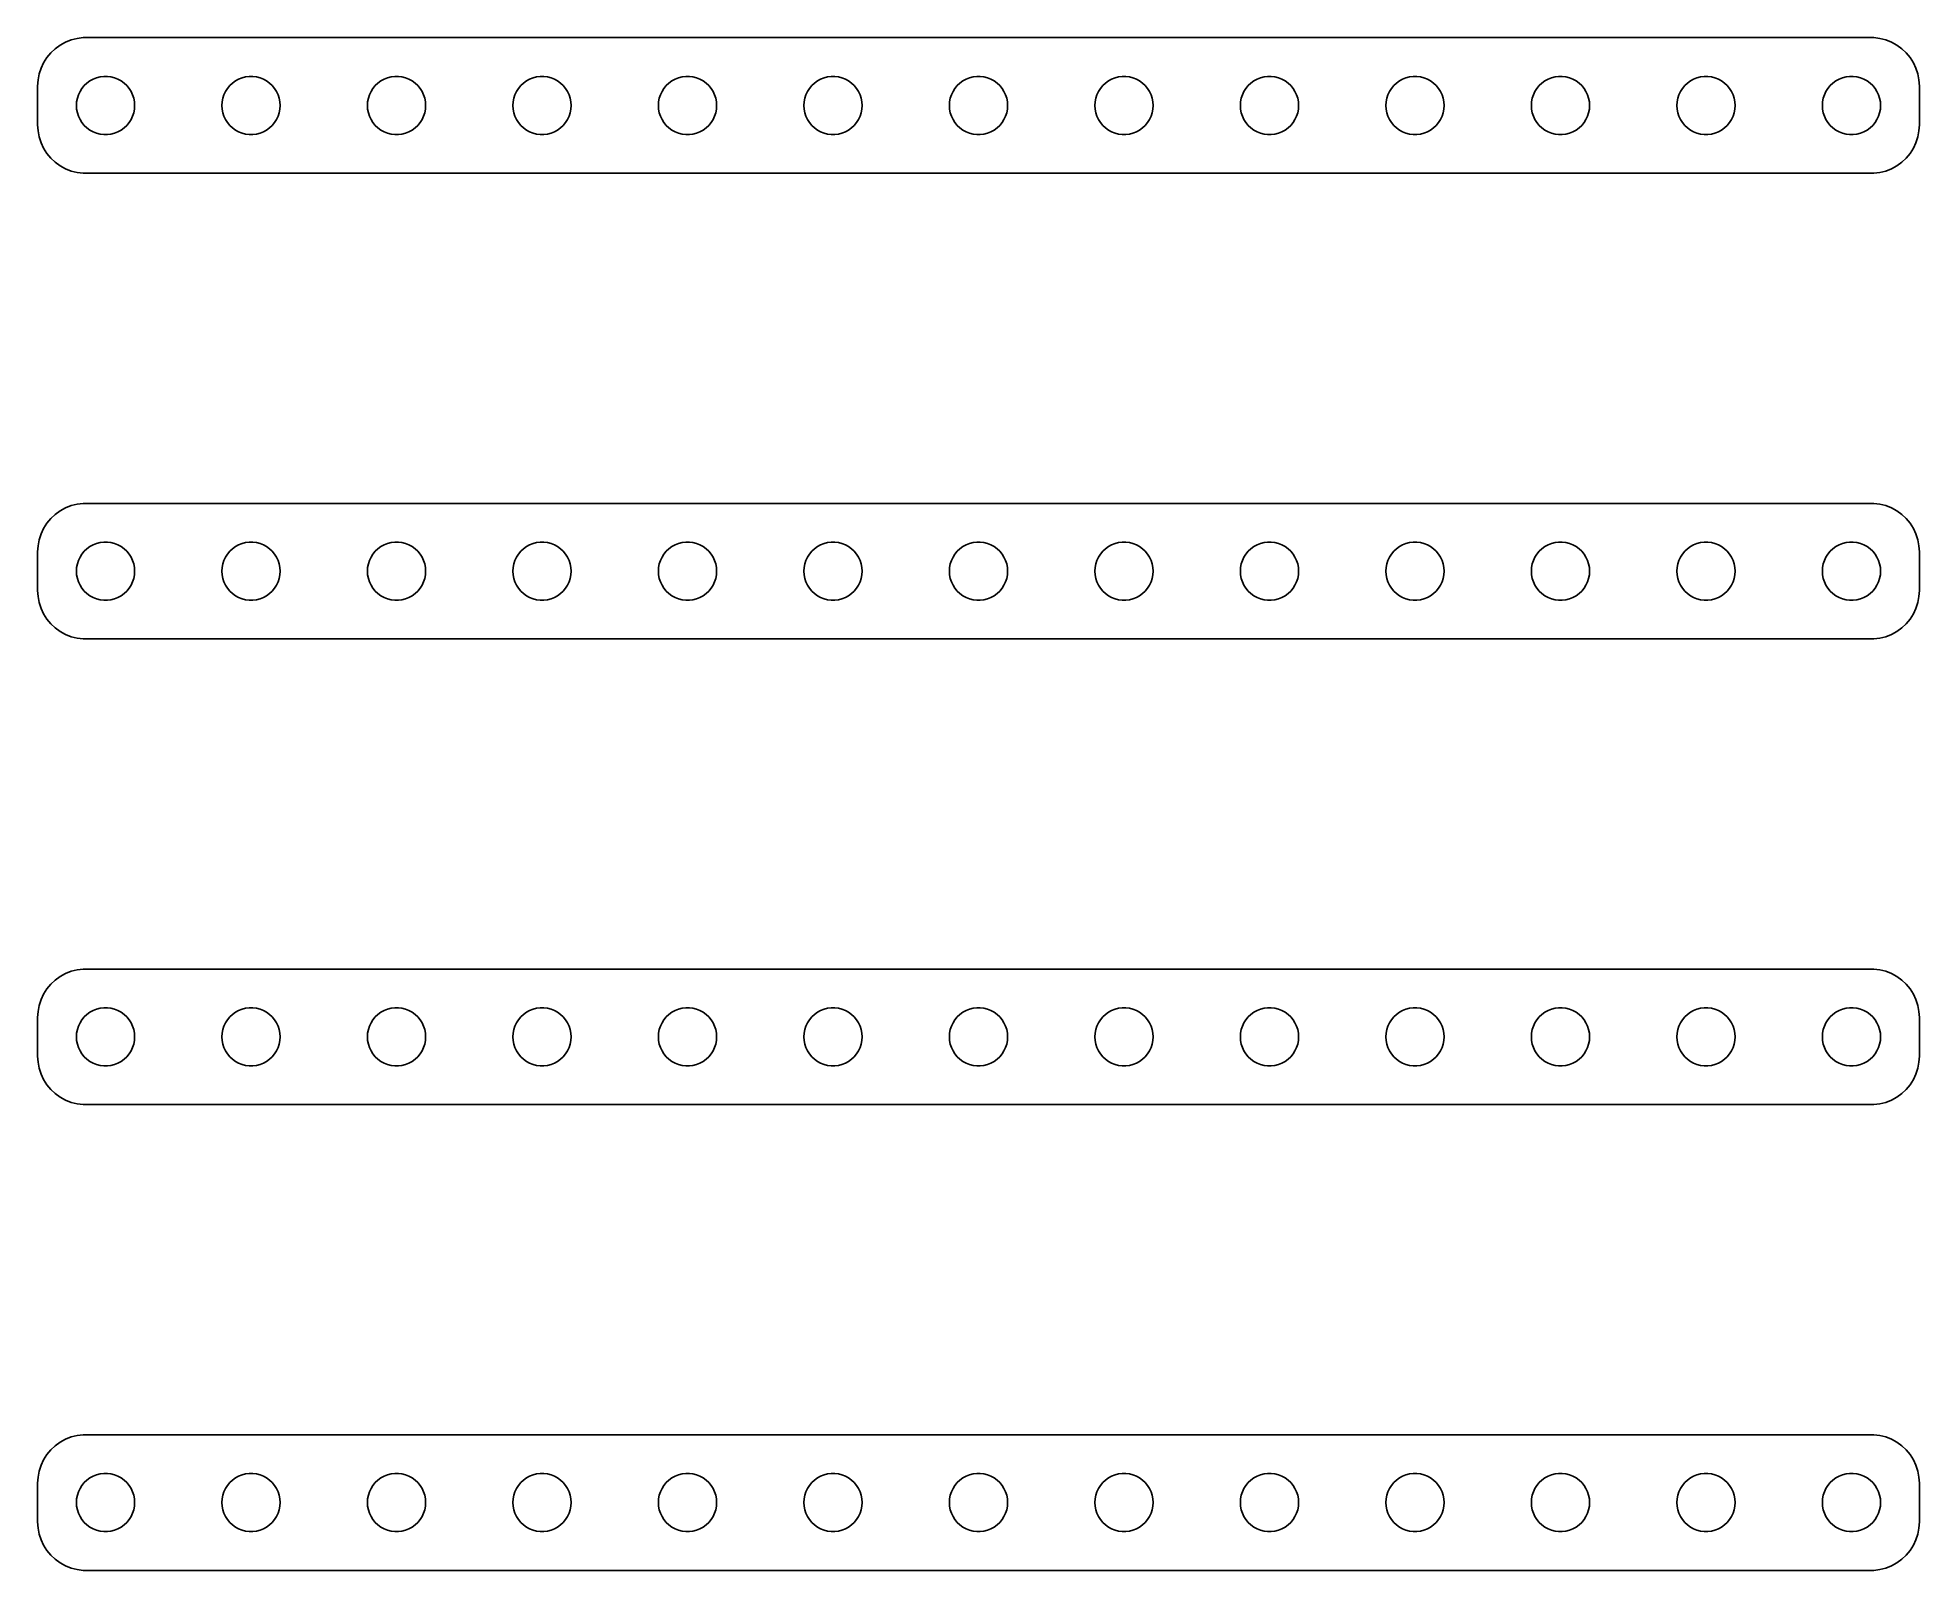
# Model space of a CAD drawing. Header units: metres. Extents: x -48.5 to 48.5, y 68.5 to 147.5.
import ezdxf

# ---------------------------------------------------------------- set-up
doc = ezdxf.new("R2010")
doc.units = ezdxf.units.M

msp = doc.modelspace()

# ---------------------------------------------------------------- linework, layer by layer
for p, q in [((-46.4684, 147.456), (-46.7725, 147.378)), ((-46.157, 147.495), (-46.4684, 147.456)), ((46.157, 147.495), (-46.157, 147.495)), ((46.4684, 147.456), (46.157, 147.495)), ((46.7725, 147.378), (46.4684, 147.456)), ((-47.8224, 146.711), (-48.0225, 146.469)), ((-47.5936, 146.926), (-47.8224, 146.711)), ((-47.3396, 147.111), (-47.5936, 146.926)), ((-47.0644, 147.262), (-47.3396, 147.111)), ((-46.7725, 147.378), (-47.0644, 147.262)), ((47.0644, 147.262), (46.7725, 147.378)), ((47.3396, 147.111), (47.0644, 147.262)), ((47.5936, 146.926), (47.3396, 147.111)), ((47.8224, 146.711), (47.5936, 146.926)), ((48.0225, 146.469), (47.8224, 146.711)), ((-48.4214, 145.622), (-48.4803, 145.313)), ((-48.3244, 145.92), (-48.4214, 145.622)), ((-48.1908, 146.204), (-48.3244, 145.92)), ((-48.0225, 146.469), (-48.1908, 146.204)), ((48.1908, 146.204), (48.0225, 146.469)), ((48.3244, 145.92), (48.1908, 146.204)), ((48.4214, 145.622), (48.3244, 145.92)), ((48.4803, 145.313), (48.4214, 145.622)), ((-48.4803, 145.313), (-48.5, 145)), ((-48.5, 145), (-48.5, 143)), ((-46.4529, 144.373), (-46.3947, 144.552)), ((-46.3947, 144.552), (-46.3145, 144.723)), ((-46.3145, 144.723), (-46.2135, 144.882)), ((-46.2135, 144.882), (-46.0934, 145.027)), ((-46.0934, 145.027), (-45.9561, 145.156)), ((-45.9561, 145.156), (-45.8037, 145.266)), ((-45.8037, 145.266), (-45.6387, 145.357)), ((-45.6387, 145.357), (-45.4635, 145.427)), ((-45.4635, 145.427), (-45.2811, 145.473)), ((-45.2811, 145.473), (-45.0942, 145.497)), ((-45.0942, 145.497), (-44.9058, 145.497)), ((-44.9058, 145.497), (-44.7189, 145.473)), ((-44.7189, 145.473), (-44.5365, 145.427)), ((-44.5365, 145.427), (-44.3613, 145.357)), ((-44.3613, 145.357), (-44.1963, 145.266)), ((-44.1963, 145.266), (-44.0439, 145.156)), ((-44.0439, 145.156), (-43.9065, 145.027)), ((-43.9065, 145.027), (-43.7865, 144.882)), ((-43.7865, 144.882), (-43.6855, 144.723)), ((-43.6855, 144.723), (-43.6053, 144.552)), ((-43.6053, 144.552), (-43.5471, 144.373)), ((-38.9529, 144.373), (-38.8947, 144.552)), ((-38.8947, 144.552), (-38.8145, 144.723)), ((-38.8145, 144.723), (-38.7135, 144.882)), ((-38.7135, 144.882), (-38.5934, 145.027)), ((-38.5934, 145.027), (-38.4561, 145.156)), ((-38.4561, 145.156), (-38.3037, 145.266)), ((-38.3037, 145.266), (-38.1387, 145.357)), ((-38.1387, 145.357), (-37.9635, 145.427)), ((-37.9635, 145.427), (-37.7811, 145.473)), ((-37.7811, 145.473), (-37.5942, 145.497)), ((-37.5942, 145.497), (-37.4058, 145.497)), ((-37.4058, 145.497), (-37.2189, 145.473)), ((-37.2189, 145.473), (-37.0365, 145.427)), ((-37.0365, 145.427), (-36.8613, 145.357)), ((-36.8613, 145.357), (-36.6963, 145.266)), ((-36.6963, 145.266), (-36.5439, 145.156)), ((-36.5439, 145.156), (-36.4065, 145.027)), ((-36.4065, 145.027), (-36.2865, 144.882)), ((-36.2865, 144.882), (-36.1855, 144.723)), ((-36.1855, 144.723), (-36.1053, 144.552)), ((-36.1053, 144.552), (-36.0471, 144.373)), ((-31.4529, 144.373), (-31.3947, 144.552)), ((-31.3947, 144.552), (-31.3145, 144.723)), ((-31.3145, 144.723), (-31.2135, 144.882)), ((-31.2135, 144.882), (-31.0934, 145.027)), ((-31.0934, 145.027), (-30.9561, 145.156)), ((-30.9561, 145.156), (-30.8037, 145.266)), ((-30.8037, 145.266), (-30.6387, 145.357)), ((-30.6387, 145.357), (-30.4635, 145.427)), ((-30.4635, 145.427), (-30.2811, 145.473)), ((-30.2811, 145.473), (-30.0942, 145.497)), ((-30.0942, 145.497), (-29.9058, 145.497)), ((-29.9058, 145.497), (-29.7189, 145.473)), ((-29.7189, 145.473), (-29.5365, 145.427)), ((-29.5365, 145.427), (-29.3613, 145.357)), ((-29.3613, 145.357), (-29.1963, 145.266)), ((-29.1963, 145.266), (-29.0439, 145.156)), ((-29.0439, 145.156), (-28.9065, 145.027)), ((-28.9065, 145.027), (-28.7865, 144.882)), ((-28.7865, 144.882), (-28.6855, 144.723)), ((-28.6855, 144.723), (-28.6053, 144.552)), ((-28.6053, 144.552), (-28.5471, 144.373)), ((-23.9529, 144.373), (-23.8947, 144.552)), ((-23.8947, 144.552), (-23.8145, 144.723)), ((-23.8145, 144.723), (-23.7135, 144.882)), ((-23.7135, 144.882), (-23.5934, 145.027)), ((-23.5934, 145.027), (-23.4561, 145.156)), ((-23.4561, 145.156), (-23.3037, 145.266)), ((-23.3037, 145.266), (-23.1387, 145.357)), ((-23.1387, 145.357), (-22.9635, 145.427)), ((-22.9635, 145.427), (-22.7811, 145.473)), ((-22.7811, 145.473), (-22.5942, 145.497)), ((-22.5942, 145.497), (-22.4058, 145.497)), ((-22.4058, 145.497), (-22.2189, 145.473)), ((-22.2189, 145.473), (-22.0365, 145.427)), ((-22.0365, 145.427), (-21.8613, 145.357)), ((-21.8613, 145.357), (-21.6963, 145.266)), ((-21.6963, 145.266), (-21.5439, 145.156)), ((-21.5439, 145.156), (-21.4065, 145.027)), ((-21.4065, 145.027), (-21.2865, 144.882)), ((-21.2865, 144.882), (-21.1855, 144.723)), ((-21.1855, 144.723), (-21.1053, 144.552)), ((-21.1053, 144.552), (-21.0471, 144.373)), ((-16.4529, 144.373), (-16.3947, 144.552)), ((-16.3947, 144.552), (-16.3145, 144.723)), ((-16.3145, 144.723), (-16.2135, 144.882)), ((-16.2135, 144.882), (-16.0934, 145.027)), ((-16.0934, 145.027), (-15.9561, 145.156)), ((-15.9561, 145.156), (-15.8037, 145.266)), ((-15.8037, 145.266), (-15.6387, 145.357)), ((-15.6387, 145.357), (-15.4635, 145.427)), ((-15.4635, 145.427), (-15.2811, 145.473)), ((-15.2811, 145.473), (-15.0942, 145.497)), ((-15.0942, 145.497), (-14.9058, 145.497)), ((-14.9058, 145.497), (-14.7189, 145.473)), ((-14.7189, 145.473), (-14.5365, 145.427)), ((-14.5365, 145.427), (-14.3613, 145.357)), ((-14.3613, 145.357), (-14.1963, 145.266)), ((-14.1963, 145.266), (-14.0439, 145.156)), ((-14.0439, 145.156), (-13.9065, 145.027)), ((-13.9065, 145.027), (-13.7865, 144.882)), ((-13.7865, 144.882), (-13.6855, 144.723)), ((-13.6855, 144.723), (-13.6053, 144.552)), ((-13.6053, 144.552), (-13.5471, 144.373)), ((-8.95287, 144.373), (-8.89465, 144.552)), ((-8.89465, 144.552), (-8.81445, 144.723)), ((-8.81445, 144.723), (-8.71352, 144.882)), ((-8.71352, 144.882), (-8.59344, 145.027)), ((-8.59344, 145.027), (-8.45613, 145.156)), ((-8.45613, 145.156), (-8.30373, 145.266)), ((-8.30373, 145.266), (-8.13866, 145.357)), ((-8.13866, 145.357), (-7.96352, 145.427)), ((-7.96352, 145.427), (-7.78107, 145.473)), ((-7.78107, 145.473), (-7.59418, 145.497)), ((-7.59418, 145.497), (-7.40581, 145.497)), ((-7.40581, 145.497), (-7.21892, 145.473)), ((-7.21892, 145.473), (-7.03647, 145.427)), ((-7.03647, 145.427), (-6.86133, 145.357)), ((-6.86133, 145.357), (-6.69626, 145.266)), ((-6.69626, 145.266), (-6.54385, 145.156)), ((-6.54385, 145.156), (-6.40654, 145.027)), ((-6.40654, 145.027), (-6.28647, 144.882)), ((-6.28647, 144.882), (-6.18553, 144.723)), ((-6.18553, 144.723), (-6.10533, 144.552)), ((-6.10533, 144.552), (-6.04712, 144.373)), ((-1.45287, 144.373), (-1.39465, 144.552)), ((-1.39465, 144.552), (-1.31445, 144.723)), ((-1.31445, 144.723), (-1.21352, 144.882)), ((-1.21352, 144.882), (-1.09344, 145.027)), ((-1.09344, 145.027), (-0.95613, 145.156)), ((-0.95613, 145.156), (-0.80373, 145.266)), ((-0.80373, 145.266), (-0.63866, 145.357)), ((-0.63866, 145.357), (-0.46352, 145.427)), ((-0.46352, 145.427), (-0.28107, 145.473)), ((-0.28107, 145.473), (-0.09418, 145.497)), ((-0.09418, 145.497), (0.09418, 145.497)), ((0.09418, 145.497), (0.28107, 145.473)), ((0.28107, 145.473), (0.46352, 145.427)), ((0.46352, 145.427), (0.63866, 145.357)), ((0.63866, 145.357), (0.80373, 145.266)), ((0.80373, 145.266), (0.95613, 145.156)), ((0.95613, 145.156), (1.09344, 145.027)), ((1.09344, 145.027), (1.21352, 144.882)), ((1.21352, 144.882), (1.31445, 144.723)), ((1.31445, 144.723), (1.39465, 144.552)), ((1.39465, 144.552), (1.45287, 144.373)), ((6.04712, 144.373), (6.10533, 144.552)), ((6.10533, 144.552), (6.18553, 144.723)), ((6.18553, 144.723), (6.28647, 144.882)), ((6.28647, 144.882), (6.40654, 145.027)), ((6.40654, 145.027), (6.54385, 145.156)), ((6.54385, 145.156), (6.69626, 145.266)), ((6.69626, 145.266), (6.86133, 145.357)), ((6.86133, 145.357), (7.03647, 145.427)), ((7.03647, 145.427), (7.21892, 145.473)), ((7.21892, 145.473), (7.40581, 145.497)), ((7.40581, 145.497), (7.59418, 145.497)), ((7.59418, 145.497), (7.78107, 145.473)), ((7.78107, 145.473), (7.96352, 145.427)), ((7.96352, 145.427), (8.13866, 145.357)), ((8.13866, 145.357), (8.30373, 145.266)), ((8.30373, 145.266), (8.45613, 145.156)), ((8.45613, 145.156), (8.59344, 145.027)), ((8.59344, 145.027), (8.71352, 144.882)), ((8.71352, 144.882), (8.81445, 144.723)), ((8.81445, 144.723), (8.89465, 144.552)), ((8.89465, 144.552), (8.95287, 144.373)), ((13.5471, 144.373), (13.6053, 144.552)), ((13.6053, 144.552), (13.6855, 144.723)), ((13.6855, 144.723), (13.7865, 144.882)), ((13.7865, 144.882), (13.9065, 145.027)), ((13.9065, 145.027), (14.0439, 145.156)), ((14.0439, 145.156), (14.1963, 145.266)), ((14.1963, 145.266), (14.3613, 145.357)), ((14.3613, 145.357), (14.5365, 145.427)), ((14.5365, 145.427), (14.7189, 145.473)), ((14.7189, 145.473), (14.9058, 145.497)), ((14.9058, 145.497), (15.0942, 145.497)), ((15.0942, 145.497), (15.2811, 145.473)), ((15.2811, 145.473), (15.4635, 145.427)), ((15.4635, 145.427), (15.6387, 145.357)), ((15.6387, 145.357), (15.8037, 145.266)), ((15.8037, 145.266), (15.9561, 145.156)), ((15.9561, 145.156), (16.0934, 145.027)), ((16.0934, 145.027), (16.2135, 144.882)), ((16.2135, 144.882), (16.3145, 144.723)), ((16.3145, 144.723), (16.3947, 144.552)), ((16.3947, 144.552), (16.4529, 144.373)), ((21.0471, 144.373), (21.1053, 144.552)), ((21.1053, 144.552), (21.1855, 144.723)), ((21.1855, 144.723), (21.2865, 144.882)), ((21.2865, 144.882), (21.4065, 145.027)), ((21.4065, 145.027), (21.5439, 145.156)), ((21.5439, 145.156), (21.6963, 145.266)), ((21.6963, 145.266), (21.8613, 145.357)), ((21.8613, 145.357), (22.0365, 145.427)), ((22.0365, 145.427), (22.2189, 145.473)), ((22.2189, 145.473), (22.4058, 145.497)), ((22.4058, 145.497), (22.5942, 145.497)), ((22.5942, 145.497), (22.7811, 145.473)), ((22.7811, 145.473), (22.9635, 145.427)), ((22.9635, 145.427), (23.1387, 145.357)), ((23.1387, 145.357), (23.3037, 145.266)), ((23.3037, 145.266), (23.4561, 145.156)), ((23.4561, 145.156), (23.5934, 145.027)), ((23.5934, 145.027), (23.7135, 144.882)), ((23.7135, 144.882), (23.8145, 144.723)), ((23.8145, 144.723), (23.8947, 144.552)), ((23.8947, 144.552), (23.9529, 144.373)), ((28.5471, 144.373), (28.6053, 144.552)), ((28.6053, 144.552), (28.6855, 144.723)), ((28.6855, 144.723), (28.7865, 144.882)), ((28.7865, 144.882), (28.9065, 145.027)), ((28.9065, 145.027), (29.0439, 145.156)), ((29.0439, 145.156), (29.1963, 145.266)), ((29.1963, 145.266), (29.3613, 145.357)), ((29.3613, 145.357), (29.5365, 145.427)), ((29.5365, 145.427), (29.7189, 145.473)), ((29.7189, 145.473), (29.9058, 145.497)), ((29.9058, 145.497), (30.0942, 145.497)), ((30.0942, 145.497), (30.2811, 145.473)), ((30.2811, 145.473), (30.4635, 145.427)), ((30.4635, 145.427), (30.6387, 145.357)), ((30.6387, 145.357), (30.8037, 145.266)), ((30.8037, 145.266), (30.9561, 145.156)), ((30.9561, 145.156), (31.0934, 145.027)), ((31.0934, 145.027), (31.2135, 144.882)), ((31.2135, 144.882), (31.3145, 144.723)), ((31.3145, 144.723), (31.3947, 144.552)), ((31.3947, 144.552), (31.4529, 144.373)), ((36.0471, 144.373), (36.1053, 144.552)), ((36.1053, 144.552), (36.1855, 144.723)), ((36.1855, 144.723), (36.2865, 144.882)), ((36.2865, 144.882), (36.4065, 145.027)), ((36.4065, 145.027), (36.5439, 145.156)), ((36.5439, 145.156), (36.6963, 145.266)), ((36.6963, 145.266), (36.8613, 145.357)), ((36.8613, 145.357), (37.0365, 145.427)), ((37.0365, 145.427), (37.2189, 145.473)), ((37.2189, 145.473), (37.4058, 145.497)), ((37.4058, 145.497), (37.5942, 145.497)), ((37.5942, 145.497), (37.7811, 145.473)), ((37.7811, 145.473), (37.9635, 145.427)), ((37.9635, 145.427), (38.1387, 145.357)), ((38.1387, 145.357), (38.3037, 145.266)), ((38.3037, 145.266), (38.4561, 145.156)), ((38.4561, 145.156), (38.5934, 145.027)), ((38.5934, 145.027), (38.7135, 144.882)), ((38.7135, 144.882), (38.8145, 144.723)), ((38.8145, 144.723), (38.8947, 144.552)), ((38.8947, 144.552), (38.9529, 144.373)), ((43.5471, 144.373), (43.6053, 144.552)), ((43.6053, 144.552), (43.6855, 144.723)), ((43.6855, 144.723), (43.7865, 144.882)), ((43.7865, 144.882), (43.9065, 145.027)), ((43.9065, 145.027), (44.0439, 145.156)), ((44.0439, 145.156), (44.1963, 145.266)), ((44.1963, 145.266), (44.3613, 145.357)), ((44.3613, 145.357), (44.5365, 145.427)), ((44.5365, 145.427), (44.7189, 145.473)), ((44.7189, 145.473), (44.9058, 145.497)), ((44.9058, 145.497), (45.0942, 145.497)), ((45.0942, 145.497), (45.2811, 145.473)), ((45.2811, 145.473), (45.4635, 145.427)), ((45.4635, 145.427), (45.6387, 145.357)), ((45.6387, 145.357), (45.8037, 145.266)), ((45.8037, 145.266), (45.9561, 145.156)), ((45.9561, 145.156), (46.0934, 145.027)), ((46.0934, 145.027), (46.2135, 144.882)), ((46.2135, 144.882), (46.3145, 144.723)), ((46.3145, 144.723), (46.3947, 144.552)), ((46.3947, 144.552), (46.4529, 144.373)), ((48.5, 145), (48.4803, 145.313)), ((48.5, 143), (48.5, 145)), ((-46.5, 144), (-46.4882, 144.188)), ((-46.4882, 143.812), (-46.5, 144)), ((-46.4882, 144.188), (-46.4529, 144.373)), ((-46.4529, 143.627), (-46.4882, 143.812)), ((-46.3947, 143.448), (-46.4529, 143.627)), ((-43.5471, 143.627), (-43.6053, 143.448)), ((-43.5471, 144.373), (-43.5118, 144.188)), ((-43.5118, 143.812), (-43.5471, 143.627)), ((-43.5118, 144.188), (-43.5, 144)), ((-43.5, 144), (-43.5118, 143.812)), ((-39, 144), (-38.9882, 144.188)), ((-38.9882, 143.812), (-39, 144)), ((-38.9882, 144.188), (-38.9529, 144.373)), ((-38.9529, 143.627), (-38.9882, 143.812)), ((-38.8947, 143.448), (-38.9529, 143.627)), ((-36.0471, 143.627), (-36.1053, 143.448)), ((-36.0471, 144.373), (-36.0118, 144.188)), ((-36.0118, 143.812), (-36.0471, 143.627)), ((-36.0118, 144.188), (-36, 144)), ((-36, 144), (-36.0118, 143.812)), ((-31.5, 144), (-31.4882, 144.188)), ((-31.4882, 143.812), (-31.5, 144)), ((-31.4882, 144.188), (-31.4529, 144.373)), ((-31.4529, 143.627), (-31.4882, 143.812)), ((-31.3947, 143.448), (-31.4529, 143.627)), ((-28.5471, 143.627), (-28.6053, 143.448)), ((-28.5471, 144.373), (-28.5118, 144.188)), ((-28.5118, 143.812), (-28.5471, 143.627)), ((-28.5118, 144.188), (-28.5, 144)), ((-28.5, 144), (-28.5118, 143.812)), ((-24, 144), (-23.9882, 144.188)), ((-23.9882, 143.812), (-24, 144)), ((-23.9882, 144.188), (-23.9529, 144.373)), ((-23.9529, 143.627), (-23.9882, 143.812)), ((-23.8947, 143.448), (-23.9529, 143.627)), ((-21.0471, 143.627), (-21.1053, 143.448)), ((-21.0471, 144.373), (-21.0118, 144.188)), ((-21.0118, 143.812), (-21.0471, 143.627)), ((-21.0118, 144.188), (-21, 144)), ((-21, 144), (-21.0118, 143.812)), ((-16.5, 144), (-16.4882, 144.188)), ((-16.4882, 143.812), (-16.5, 144)), ((-16.4882, 144.188), (-16.4529, 144.373)), ((-16.4529, 143.627), (-16.4882, 143.812)), ((-16.3947, 143.448), (-16.4529, 143.627)), ((-13.5471, 143.627), (-13.6053, 143.448)), ((-13.5471, 144.373), (-13.5118, 144.188)), ((-13.5118, 143.812), (-13.5471, 143.627)), ((-13.5118, 144.188), (-13.5, 144)), ((-13.5, 144), (-13.5118, 143.812)), ((-9, 144), (-8.98816, 144.188)), ((-8.98816, 143.812), (-9, 144)), ((-8.98816, 144.188), (-8.95287, 144.373)), ((-8.95287, 143.627), (-8.98816, 143.812)), ((-8.89465, 143.448), (-8.95287, 143.627)), ((-6.04712, 143.627), (-6.10533, 143.448)), ((-6.04712, 144.373), (-6.01183, 144.188)), ((-6.01183, 143.812), (-6.04712, 143.627)), ((-6.01183, 144.188), (-6, 144)), ((-6, 144), (-6.01183, 143.812)), ((-1.5, 144), (-1.48816, 144.188)), ((-1.48816, 143.812), (-1.5, 144)), ((-1.48816, 144.188), (-1.45287, 144.373)), ((-1.45287, 143.627), (-1.48816, 143.812)), ((-1.39465, 143.448), (-1.45287, 143.627)), ((1.45287, 143.627), (1.39465, 143.448)), ((1.45287, 144.373), (1.48816, 144.188)), ((1.48816, 143.812), (1.45287, 143.627)), ((1.48816, 144.188), (1.5, 144)), ((1.5, 144), (1.48816, 143.812)), ((6, 144), (6.01183, 144.188)), ((6.01183, 143.812), (6, 144)), ((6.01183, 144.188), (6.04712, 144.373)), ((6.04712, 143.627), (6.01183, 143.812)), ((6.10533, 143.448), (6.04712, 143.627)), ((8.95287, 143.627), (8.89465, 143.448)), ((8.95287, 144.373), (8.98816, 144.188)), ((8.98816, 143.812), (8.95287, 143.627)), ((8.98816, 144.188), (9, 144)), ((9, 144), (8.98816, 143.812)), ((13.5, 144), (13.5118, 144.188)), ((13.5118, 143.812), (13.5, 144)), ((13.5118, 144.188), (13.5471, 144.373)), ((13.5471, 143.627), (13.5118, 143.812)), ((13.6053, 143.448), (13.5471, 143.627)), ((16.4529, 143.627), (16.3947, 143.448)), ((16.4529, 144.373), (16.4882, 144.188)), ((16.4882, 143.812), (16.4529, 143.627)), ((16.4882, 144.188), (16.5, 144)), ((16.5, 144), (16.4882, 143.812)), ((21, 144), (21.0118, 144.188)), ((21.0118, 143.812), (21, 144)), ((21.0118, 144.188), (21.0471, 144.373)), ((21.0471, 143.627), (21.0118, 143.812)), ((21.1053, 143.448), (21.0471, 143.627)), ((23.9529, 143.627), (23.8947, 143.448)), ((23.9529, 144.373), (23.9882, 144.188)), ((23.9882, 143.812), (23.9529, 143.627)), ((23.9882, 144.188), (24, 144)), ((24, 144), (23.9882, 143.812)), ((28.5, 144), (28.5118, 144.188)), ((28.5118, 143.812), (28.5, 144)), ((28.5118, 144.188), (28.5471, 144.373)), ((28.5471, 143.627), (28.5118, 143.812)), ((28.6053, 143.448), (28.5471, 143.627)), ((31.4529, 143.627), (31.3947, 143.448)), ((31.4529, 144.373), (31.4882, 144.188)), ((31.4882, 143.812), (31.4529, 143.627)), ((31.4882, 144.188), (31.5, 144)), ((31.5, 144), (31.4882, 143.812)), ((36, 144), (36.0118, 144.188)), ((36.0118, 143.812), (36, 144)), ((36.0118, 144.188), (36.0471, 144.373)), ((36.0471, 143.627), (36.0118, 143.812)), ((36.1053, 143.448), (36.0471, 143.627)), ((38.9529, 143.627), (38.8947, 143.448)), ((38.9529, 144.373), (38.9882, 144.188)), ((38.9882, 143.812), (38.9529, 143.627)), ((38.9882, 144.188), (39, 144)), ((39, 144), (38.9882, 143.812)), ((43.5, 144), (43.5118, 144.188)), ((43.5118, 143.812), (43.5, 144)), ((43.5118, 144.188), (43.5471, 144.373)), ((43.5471, 143.627), (43.5118, 143.812)), ((43.6053, 143.448), (43.5471, 143.627)), ((46.4529, 143.627), (46.3947, 143.448)), ((46.4529, 144.373), (46.4882, 144.188)), ((46.4882, 143.812), (46.4529, 143.627)), ((46.4882, 144.188), (46.5, 144)), ((46.5, 144), (46.4882, 143.812)), ((-48.5, 143), (-48.4803, 142.687)), ((-48.4803, 142.687), (-48.4214, 142.378)), ((-46.3145, 143.277), (-46.3947, 143.448)), ((-46.2135, 143.118), (-46.3145, 143.277)), ((-46.0934, 142.973), (-46.2135, 143.118)), ((-45.9561, 142.844), (-46.0934, 142.973)), ((-45.8037, 142.734), (-45.9561, 142.844)), ((-45.6387, 142.643), (-45.8037, 142.734)), ((-45.4635, 142.573), (-45.6387, 142.643)), ((-44.3613, 142.643), (-44.5365, 142.573)), ((-44.1963, 142.734), (-44.3613, 142.643)), ((-44.0439, 142.844), (-44.1963, 142.734)), ((-43.9065, 142.973), (-44.0439, 142.844)), ((-43.7865, 143.118), (-43.9065, 142.973)), ((-43.6855, 143.277), (-43.7865, 143.118)), ((-43.6053, 143.448), (-43.6855, 143.277)), ((-38.8145, 143.277), (-38.8947, 143.448)), ((-38.7135, 143.118), (-38.8145, 143.277)), ((-38.5934, 142.973), (-38.7135, 143.118)), ((-38.4561, 142.844), (-38.5934, 142.973)), ((-38.3037, 142.734), (-38.4561, 142.844)), ((-38.1387, 142.643), (-38.3037, 142.734)), ((-37.9635, 142.573), (-38.1387, 142.643)), ((-36.8613, 142.643), (-37.0365, 142.573)), ((-36.6963, 142.734), (-36.8613, 142.643)), ((-36.5439, 142.844), (-36.6963, 142.734)), ((-36.4065, 142.973), (-36.5439, 142.844)), ((-36.2865, 143.118), (-36.4065, 142.973)), ((-36.1855, 143.277), (-36.2865, 143.118)), ((-36.1053, 143.448), (-36.1855, 143.277)), ((-31.3145, 143.277), (-31.3947, 143.448)), ((-31.2135, 143.118), (-31.3145, 143.277)), ((-31.0934, 142.973), (-31.2135, 143.118)), ((-30.9561, 142.844), (-31.0934, 142.973)), ((-30.8037, 142.734), (-30.9561, 142.844)), ((-30.6387, 142.643), (-30.8037, 142.734)), ((-30.4635, 142.573), (-30.6387, 142.643)), ((-29.3613, 142.643), (-29.5365, 142.573)), ((-29.1963, 142.734), (-29.3613, 142.643)), ((-29.0439, 142.844), (-29.1963, 142.734)), ((-28.9065, 142.973), (-29.0439, 142.844)), ((-28.7865, 143.118), (-28.9065, 142.973)), ((-28.6855, 143.277), (-28.7865, 143.118)), ((-28.6053, 143.448), (-28.6855, 143.277)), ((-23.8145, 143.277), (-23.8947, 143.448)), ((-23.7135, 143.118), (-23.8145, 143.277)), ((-23.5934, 142.973), (-23.7135, 143.118)), ((-23.4561, 142.844), (-23.5934, 142.973)), ((-23.3037, 142.734), (-23.4561, 142.844)), ((-23.1387, 142.643), (-23.3037, 142.734)), ((-22.9635, 142.573), (-23.1387, 142.643)), ((-21.8613, 142.643), (-22.0365, 142.573)), ((-21.6963, 142.734), (-21.8613, 142.643)), ((-21.5439, 142.844), (-21.6963, 142.734)), ((-21.4065, 142.973), (-21.5439, 142.844)), ((-21.2865, 143.118), (-21.4065, 142.973)), ((-21.1855, 143.277), (-21.2865, 143.118)), ((-21.1053, 143.448), (-21.1855, 143.277)), ((-16.3145, 143.277), (-16.3947, 143.448)), ((-16.2135, 143.118), (-16.3145, 143.277)), ((-16.0934, 142.973), (-16.2135, 143.118)), ((-15.9561, 142.844), (-16.0934, 142.973)), ((-15.8037, 142.734), (-15.9561, 142.844)), ((-15.6387, 142.643), (-15.8037, 142.734)), ((-15.4635, 142.573), (-15.6387, 142.643)), ((-14.3613, 142.643), (-14.5365, 142.573)), ((-14.1963, 142.734), (-14.3613, 142.643)), ((-14.0439, 142.844), (-14.1963, 142.734)), ((-13.9065, 142.973), (-14.0439, 142.844)), ((-13.7865, 143.118), (-13.9065, 142.973)), ((-13.6855, 143.277), (-13.7865, 143.118)), ((-13.6053, 143.448), (-13.6855, 143.277)), ((-8.81445, 143.277), (-8.89465, 143.448)), ((-8.71352, 143.118), (-8.81445, 143.277)), ((-8.59344, 142.973), (-8.71352, 143.118)), ((-8.45613, 142.844), (-8.59344, 142.973)), ((-8.30373, 142.734), (-8.45613, 142.844)), ((-8.13866, 142.643), (-8.30373, 142.734)), ((-7.96352, 142.573), (-8.13866, 142.643)), ((-6.86133, 142.643), (-7.03647, 142.573)), ((-6.69626, 142.734), (-6.86133, 142.643)), ((-6.54385, 142.844), (-6.69626, 142.734)), ((-6.40654, 142.973), (-6.54385, 142.844)), ((-6.28647, 143.118), (-6.40654, 142.973)), ((-6.18553, 143.277), (-6.28647, 143.118)), ((-6.10533, 143.448), (-6.18553, 143.277)), ((-1.31445, 143.277), (-1.39465, 143.448)), ((-1.21352, 143.118), (-1.31445, 143.277)), ((-1.09344, 142.973), (-1.21352, 143.118)), ((-0.95613, 142.844), (-1.09344, 142.973)), ((-0.80373, 142.734), (-0.95613, 142.844)), ((-0.63866, 142.643), (-0.80373, 142.734)), ((-0.46352, 142.573), (-0.63866, 142.643)), ((0.63866, 142.643), (0.46352, 142.573)), ((0.80373, 142.734), (0.63866, 142.643)), ((0.95613, 142.844), (0.80373, 142.734)), ((1.09344, 142.973), (0.95613, 142.844)), ((1.21352, 143.118), (1.09344, 142.973)), ((1.31445, 143.277), (1.21352, 143.118)), ((1.39465, 143.448), (1.31445, 143.277)), ((6.18553, 143.277), (6.10533, 143.448)), ((6.28647, 143.118), (6.18553, 143.277)), ((6.40654, 142.973), (6.28647, 143.118)), ((6.54385, 142.844), (6.40654, 142.973)), ((6.69626, 142.734), (6.54385, 142.844)), ((6.86133, 142.643), (6.69626, 142.734)), ((7.03647, 142.573), (6.86133, 142.643)), ((8.13866, 142.643), (7.96352, 142.573)), ((8.30373, 142.734), (8.13866, 142.643)), ((8.45613, 142.844), (8.30373, 142.734)), ((8.59344, 142.973), (8.45613, 142.844)), ((8.71352, 143.118), (8.59344, 142.973)), ((8.81445, 143.277), (8.71352, 143.118)), ((8.89465, 143.448), (8.81445, 143.277)), ((13.6855, 143.277), (13.6053, 143.448)), ((13.7865, 143.118), (13.6855, 143.277)), ((13.9065, 142.973), (13.7865, 143.118)), ((14.0439, 142.844), (13.9065, 142.973)), ((14.1963, 142.734), (14.0439, 142.844)), ((14.3613, 142.643), (14.1963, 142.734)), ((14.5365, 142.573), (14.3613, 142.643)), ((15.6387, 142.643), (15.4635, 142.573)), ((15.8037, 142.734), (15.6387, 142.643)), ((15.9561, 142.844), (15.8037, 142.734)), ((16.0934, 142.973), (15.9561, 142.844)), ((16.2135, 143.118), (16.0934, 142.973)), ((16.3145, 143.277), (16.2135, 143.118)), ((16.3947, 143.448), (16.3145, 143.277)), ((21.1855, 143.277), (21.1053, 143.448)), ((21.2865, 143.118), (21.1855, 143.277)), ((21.4065, 142.973), (21.2865, 143.118)), ((21.5439, 142.844), (21.4065, 142.973)), ((21.6963, 142.734), (21.5439, 142.844)), ((21.8613, 142.643), (21.6963, 142.734)), ((22.0365, 142.573), (21.8613, 142.643)), ((23.1387, 142.643), (22.9635, 142.573)), ((23.3037, 142.734), (23.1387, 142.643)), ((23.4561, 142.844), (23.3037, 142.734)), ((23.5934, 142.973), (23.4561, 142.844)), ((23.7135, 143.118), (23.5934, 142.973)), ((23.8145, 143.277), (23.7135, 143.118)), ((23.8947, 143.448), (23.8145, 143.277)), ((28.6855, 143.277), (28.6053, 143.448)), ((28.7865, 143.118), (28.6855, 143.277)), ((28.9065, 142.973), (28.7865, 143.118)), ((29.0439, 142.844), (28.9065, 142.973)), ((29.1963, 142.734), (29.0439, 142.844)), ((29.3613, 142.643), (29.1963, 142.734)), ((29.5365, 142.573), (29.3613, 142.643)), ((30.6387, 142.643), (30.4635, 142.573)), ((30.8037, 142.734), (30.6387, 142.643)), ((30.9561, 142.844), (30.8037, 142.734)), ((31.0934, 142.973), (30.9561, 142.844)), ((31.2135, 143.118), (31.0934, 142.973)), ((31.3145, 143.277), (31.2135, 143.118)), ((31.3947, 143.448), (31.3145, 143.277)), ((36.1855, 143.277), (36.1053, 143.448)), ((36.2865, 143.118), (36.1855, 143.277)), ((36.4065, 142.973), (36.2865, 143.118)), ((36.5439, 142.844), (36.4065, 142.973)), ((36.6963, 142.734), (36.5439, 142.844)), ((36.8613, 142.643), (36.6963, 142.734)), ((37.0365, 142.573), (36.8613, 142.643)), ((38.1387, 142.643), (37.9635, 142.573)), ((38.3037, 142.734), (38.1387, 142.643)), ((38.4561, 142.844), (38.3037, 142.734)), ((38.5934, 142.973), (38.4561, 142.844)), ((38.7135, 143.118), (38.5934, 142.973)), ((38.8145, 143.277), (38.7135, 143.118)), ((38.8947, 143.448), (38.8145, 143.277)), ((43.6855, 143.277), (43.6053, 143.448)), ((43.7865, 143.118), (43.6855, 143.277)), ((43.9065, 142.973), (43.7865, 143.118)), ((44.0439, 142.844), (43.9065, 142.973)), ((44.1963, 142.734), (44.0439, 142.844)), ((44.3613, 142.643), (44.1963, 142.734)), ((44.5365, 142.573), (44.3613, 142.643)), ((45.6387, 142.643), (45.4635, 142.573)), ((45.8037, 142.734), (45.6387, 142.643)), ((45.9561, 142.844), (45.8037, 142.734)), ((46.0934, 142.973), (45.9561, 142.844)), ((46.2135, 143.118), (46.0934, 142.973)), ((46.3145, 143.277), (46.2135, 143.118)), ((46.3947, 143.448), (46.3145, 143.277)), ((48.4214, 142.378), (48.4803, 142.687)), ((48.4803, 142.687), (48.5, 143)), ((-48.4214, 142.378), (-48.3244, 142.08)), ((-48.3244, 142.08), (-48.1908, 141.796)), ((-48.1908, 141.796), (-48.0225, 141.531)), ((-45.2811, 142.527), (-45.4635, 142.573)), ((-45.0942, 142.503), (-45.2811, 142.527)), ((-44.9058, 142.503), (-45.0942, 142.503)), ((-44.7189, 142.527), (-44.9058, 142.503)), ((-44.5365, 142.573), (-44.7189, 142.527)), ((-37.7811, 142.527), (-37.9635, 142.573)), ((-37.5942, 142.503), (-37.7811, 142.527)), ((-37.4058, 142.503), (-37.5942, 142.503)), ((-37.2189, 142.527), (-37.4058, 142.503)), ((-37.0365, 142.573), (-37.2189, 142.527)), ((-30.2811, 142.527), (-30.4635, 142.573)), ((-30.0942, 142.503), (-30.2811, 142.527)), ((-29.9058, 142.503), (-30.0942, 142.503)), ((-29.7189, 142.527), (-29.9058, 142.503)), ((-29.5365, 142.573), (-29.7189, 142.527)), ((-22.7811, 142.527), (-22.9635, 142.573)), ((-22.5942, 142.503), (-22.7811, 142.527)), ((-22.4058, 142.503), (-22.5942, 142.503)), ((-22.2189, 142.527), (-22.4058, 142.503)), ((-22.0365, 142.573), (-22.2189, 142.527)), ((-15.2811, 142.527), (-15.4635, 142.573)), ((-15.0942, 142.503), (-15.2811, 142.527)), ((-14.9058, 142.503), (-15.0942, 142.503)), ((-14.7189, 142.527), (-14.9058, 142.503)), ((-14.5365, 142.573), (-14.7189, 142.527)), ((-7.78107, 142.527), (-7.96352, 142.573)), ((-7.59418, 142.503), (-7.78107, 142.527)), ((-7.40581, 142.503), (-7.59418, 142.503)), ((-7.21892, 142.527), (-7.40581, 142.503)), ((-7.03647, 142.573), (-7.21892, 142.527)), ((-0.28107, 142.527), (-0.46352, 142.573)), ((-0.09418, 142.503), (-0.28107, 142.527)), ((0.09418, 142.503), (-0.09418, 142.503)), ((0.28107, 142.527), (0.09418, 142.503)), ((0.46352, 142.573), (0.28107, 142.527)), ((7.21892, 142.527), (7.03647, 142.573)), ((7.40581, 142.503), (7.21892, 142.527)), ((7.59418, 142.503), (7.40581, 142.503)), ((7.78107, 142.527), (7.59418, 142.503)), ((7.96352, 142.573), (7.78107, 142.527)), ((14.7189, 142.527), (14.5365, 142.573)), ((14.9058, 142.503), (14.7189, 142.527)), ((15.0942, 142.503), (14.9058, 142.503)), ((15.2811, 142.527), (15.0942, 142.503)), ((15.4635, 142.573), (15.2811, 142.527)), ((22.2189, 142.527), (22.0365, 142.573)), ((22.4058, 142.503), (22.2189, 142.527)), ((22.5942, 142.503), (22.4058, 142.503)), ((22.7811, 142.527), (22.5942, 142.503)), ((22.9635, 142.573), (22.7811, 142.527)), ((29.7189, 142.527), (29.5365, 142.573)), ((29.9058, 142.503), (29.7189, 142.527)), ((30.0942, 142.503), (29.9058, 142.503)), ((30.2811, 142.527), (30.0942, 142.503)), ((30.4635, 142.573), (30.2811, 142.527)), ((37.2189, 142.527), (37.0365, 142.573)), ((37.4058, 142.503), (37.2189, 142.527)), ((37.5942, 142.503), (37.4058, 142.503)), ((37.7811, 142.527), (37.5942, 142.503)), ((37.9635, 142.573), (37.7811, 142.527)), ((44.7189, 142.527), (44.5365, 142.573)), ((44.9058, 142.503), (44.7189, 142.527)), ((45.0942, 142.503), (44.9058, 142.503)), ((45.2811, 142.527), (45.0942, 142.503)), ((45.4635, 142.573), (45.2811, 142.527)), ((48.0225, 141.531), (48.1908, 141.796)), ((48.1908, 141.796), (48.3244, 142.08)), ((48.3244, 142.08), (48.4214, 142.378)), ((-48.0225, 141.531), (-47.8224, 141.289)), ((-47.8224, 141.289), (-47.5936, 141.074)), ((-47.5936, 141.074), (-47.3396, 140.889)), ((-47.3396, 140.889), (-47.0644, 140.738)), ((-47.0644, 140.738), (-46.7725, 140.622)), ((46.7725, 140.622), (47.0644, 140.738)), ((47.0644, 140.738), (47.3396, 140.889)), ((47.3396, 140.889), (47.5936, 141.074)), ((47.5936, 141.074), (47.8224, 141.289)), ((47.8224, 141.289), (48.0225, 141.531)), ((-46.7725, 140.622), (-46.4684, 140.544)), ((-46.4684, 140.544), (-46.157, 140.505)), ((-46.157, 140.505), (46.157, 140.505)), ((46.157, 140.505), (46.4684, 140.544)), ((46.4684, 140.544), (46.7725, 140.622)), ((-47.0644, 123.262), (-47.3396, 123.111)), ((-46.7725, 123.378), (-47.0644, 123.262)), ((-46.4684, 123.456), (-46.7725, 123.378)), ((-46.157, 123.495), (-46.4684, 123.456)), ((46.157, 123.495), (-46.157, 123.495)), ((46.4684, 123.456), (46.157, 123.495)), ((46.7725, 123.378), (46.4684, 123.456)), ((47.0644, 123.262), (46.7725, 123.378)), ((47.3396, 123.111), (47.0644, 123.262)), ((-48.0225, 122.469), (-48.1908, 122.204)), ((-47.8224, 122.711), (-48.0225, 122.469)), ((-47.5936, 122.926), (-47.8224, 122.711)), ((-47.3396, 123.111), (-47.5936, 122.926)), ((47.5936, 122.926), (47.3396, 123.111)), ((47.8224, 122.711), (47.5936, 122.926)), ((48.0225, 122.469), (47.8224, 122.711)), ((48.1908, 122.204), (48.0225, 122.469)), ((-48.4803, 121.313), (-48.5, 121)), ((-48.4214, 121.622), (-48.4803, 121.313)), ((-48.3244, 121.92), (-48.4214, 121.622)), ((-48.1908, 122.204), (-48.3244, 121.92)), ((-45.9561, 121.156), (-45.8037, 121.266)), ((-45.8037, 121.266), (-45.6387, 121.357)), ((-45.6387, 121.357), (-45.4635, 121.427)), ((-45.4635, 121.427), (-45.2811, 121.473)), ((-45.2811, 121.473), (-45.0942, 121.497)), ((-45.0942, 121.497), (-44.9058, 121.497)), ((-44.9058, 121.497), (-44.7189, 121.473)), ((-44.7189, 121.473), (-44.5365, 121.427)), ((-44.5365, 121.427), (-44.3613, 121.357)), ((-44.3613, 121.357), (-44.1963, 121.266)), ((-44.1963, 121.266), (-44.0439, 121.156)), ((-38.4561, 121.156), (-38.3037, 121.266)), ((-38.3037, 121.266), (-38.1387, 121.357)), ((-38.1387, 121.357), (-37.9635, 121.427)), ((-37.9635, 121.427), (-37.7811, 121.473)), ((-37.7811, 121.473), (-37.5942, 121.497)), ((-37.5942, 121.497), (-37.4058, 121.497)), ((-37.4058, 121.497), (-37.2189, 121.473)), ((-37.2189, 121.473), (-37.0365, 121.427)), ((-37.0365, 121.427), (-36.8613, 121.357)), ((-36.8613, 121.357), (-36.6963, 121.266)), ((-36.6963, 121.266), (-36.5439, 121.156)), ((-30.9561, 121.156), (-30.8037, 121.266)), ((-30.8037, 121.266), (-30.6387, 121.357)), ((-30.6387, 121.357), (-30.4635, 121.427)), ((-30.4635, 121.427), (-30.2811, 121.473)), ((-30.2811, 121.473), (-30.0942, 121.497)), ((-30.0942, 121.497), (-29.9058, 121.497)), ((-29.9058, 121.497), (-29.7189, 121.473)), ((-29.7189, 121.473), (-29.5365, 121.427)), ((-29.5365, 121.427), (-29.3613, 121.357)), ((-29.3613, 121.357), (-29.1963, 121.266)), ((-29.1963, 121.266), (-29.0439, 121.156)), ((-23.4561, 121.156), (-23.3037, 121.266)), ((-23.3037, 121.266), (-23.1387, 121.357)), ((-23.1387, 121.357), (-22.9635, 121.427)), ((-22.9635, 121.427), (-22.7811, 121.473)), ((-22.7811, 121.473), (-22.5942, 121.497)), ((-22.5942, 121.497), (-22.4058, 121.497)), ((-22.4058, 121.497), (-22.2189, 121.473)), ((-22.2189, 121.473), (-22.0365, 121.427)), ((-22.0365, 121.427), (-21.8613, 121.357)), ((-21.8613, 121.357), (-21.6963, 121.266)), ((-21.6963, 121.266), (-21.5439, 121.156)), ((-15.9561, 121.156), (-15.8037, 121.266)), ((-15.8037, 121.266), (-15.6387, 121.357)), ((-15.6387, 121.357), (-15.4635, 121.427)), ((-15.4635, 121.427), (-15.2811, 121.473)), ((-15.2811, 121.473), (-15.0942, 121.497)), ((-15.0942, 121.497), (-14.9058, 121.497)), ((-14.9058, 121.497), (-14.7189, 121.473)), ((-14.7189, 121.473), (-14.5365, 121.427)), ((-14.5365, 121.427), (-14.3613, 121.357)), ((-14.3613, 121.357), (-14.1963, 121.266)), ((-14.1963, 121.266), (-14.0439, 121.156)), ((-8.45613, 121.156), (-8.30373, 121.266)), ((-8.30373, 121.266), (-8.13866, 121.357)), ((-8.13866, 121.357), (-7.96352, 121.427)), ((-7.96352, 121.427), (-7.78107, 121.473)), ((-7.78107, 121.473), (-7.59418, 121.497)), ((-7.59418, 121.497), (-7.40581, 121.497)), ((-7.40581, 121.497), (-7.21892, 121.473)), ((-7.21892, 121.473), (-7.03647, 121.427)), ((-7.03647, 121.427), (-6.86133, 121.357)), ((-6.86133, 121.357), (-6.69626, 121.266)), ((-6.69626, 121.266), (-6.54385, 121.156)), ((-0.95613, 121.156), (-0.80373, 121.266)), ((-0.80373, 121.266), (-0.63866, 121.357)), ((-0.63866, 121.357), (-0.46352, 121.427)), ((-0.46352, 121.427), (-0.28107, 121.473)), ((-0.28107, 121.473), (-0.09418, 121.497)), ((-0.09418, 121.497), (0.09418, 121.497)), ((0.09418, 121.497), (0.28107, 121.473)), ((0.28107, 121.473), (0.46352, 121.427)), ((0.46352, 121.427), (0.63866, 121.357)), ((0.63866, 121.357), (0.80373, 121.266)), ((0.80373, 121.266), (0.95613, 121.156)), ((6.54385, 121.156), (6.69626, 121.266)), ((6.69626, 121.266), (6.86133, 121.357)), ((6.86133, 121.357), (7.03647, 121.427)), ((7.03647, 121.427), (7.21892, 121.473)), ((7.21892, 121.473), (7.40581, 121.497)), ((7.40581, 121.497), (7.59418, 121.497)), ((7.59418, 121.497), (7.78107, 121.473)), ((7.78107, 121.473), (7.96352, 121.427)), ((7.96352, 121.427), (8.13866, 121.357)), ((8.13866, 121.357), (8.30373, 121.266)), ((8.30373, 121.266), (8.45613, 121.156)), ((14.0439, 121.156), (14.1963, 121.266)), ((14.1963, 121.266), (14.3613, 121.357)), ((14.3613, 121.357), (14.5365, 121.427)), ((14.5365, 121.427), (14.7189, 121.473)), ((14.7189, 121.473), (14.9058, 121.497)), ((14.9058, 121.497), (15.0942, 121.497)), ((15.0942, 121.497), (15.2811, 121.473)), ((15.2811, 121.473), (15.4635, 121.427)), ((15.4635, 121.427), (15.6387, 121.357)), ((15.6387, 121.357), (15.8037, 121.266)), ((15.8037, 121.266), (15.9561, 121.156)), ((21.5439, 121.156), (21.6963, 121.266)), ((21.6963, 121.266), (21.8613, 121.357)), ((21.8613, 121.357), (22.0365, 121.427)), ((22.0365, 121.427), (22.2189, 121.473)), ((22.2189, 121.473), (22.4058, 121.497)), ((22.4058, 121.497), (22.5942, 121.497)), ((22.5942, 121.497), (22.7811, 121.473)), ((22.7811, 121.473), (22.9635, 121.427)), ((22.9635, 121.427), (23.1387, 121.357)), ((23.1387, 121.357), (23.3037, 121.266)), ((23.3037, 121.266), (23.4561, 121.156)), ((29.0439, 121.156), (29.1963, 121.266)), ((29.1963, 121.266), (29.3613, 121.357)), ((29.3613, 121.357), (29.5365, 121.427)), ((29.5365, 121.427), (29.7189, 121.473)), ((29.7189, 121.473), (29.9058, 121.497)), ((29.9058, 121.497), (30.0942, 121.497)), ((30.0942, 121.497), (30.2811, 121.473)), ((30.2811, 121.473), (30.4635, 121.427)), ((30.4635, 121.427), (30.6387, 121.357)), ((30.6387, 121.357), (30.8037, 121.266)), ((30.8037, 121.266), (30.9561, 121.156)), ((36.5439, 121.156), (36.6963, 121.266)), ((36.6963, 121.266), (36.8613, 121.357)), ((36.8613, 121.357), (37.0365, 121.427)), ((37.0365, 121.427), (37.2189, 121.473)), ((37.2189, 121.473), (37.4058, 121.497)), ((37.4058, 121.497), (37.5942, 121.497)), ((37.5942, 121.497), (37.7811, 121.473)), ((37.7811, 121.473), (37.9635, 121.427)), ((37.9635, 121.427), (38.1387, 121.357)), ((38.1387, 121.357), (38.3037, 121.266)), ((38.3037, 121.266), (38.4561, 121.156)), ((44.0439, 121.156), (44.1963, 121.266)), ((44.1963, 121.266), (44.3613, 121.357)), ((44.3613, 121.357), (44.5365, 121.427)), ((44.5365, 121.427), (44.7189, 121.473)), ((44.7189, 121.473), (44.9058, 121.497)), ((44.9058, 121.497), (45.0942, 121.497)), ((45.0942, 121.497), (45.2811, 121.473)), ((45.2811, 121.473), (45.4635, 121.427)), ((45.4635, 121.427), (45.6387, 121.357)), ((45.6387, 121.357), (45.8037, 121.266)), ((45.8037, 121.266), (45.9561, 121.156)), ((48.3244, 121.92), (48.1908, 122.204)), ((48.4214, 121.622), (48.3244, 121.92)), ((48.4803, 121.313), (48.4214, 121.622)), ((48.5, 121), (48.4803, 121.313)), ((-48.5, 121), (-48.5, 119)), ((-46.4882, 120.188), (-46.4529, 120.373)), ((-46.4529, 120.373), (-46.3947, 120.552)), ((-46.3947, 120.552), (-46.3145, 120.723)), ((-46.3145, 120.723), (-46.2135, 120.882)), ((-46.2135, 120.882), (-46.0934, 121.027)), ((-46.0934, 121.027), (-45.9561, 121.156)), ((-44.0439, 121.156), (-43.9065, 121.027)), ((-43.9065, 121.027), (-43.7865, 120.882)), ((-43.7865, 120.882), (-43.6855, 120.723)), ((-43.6855, 120.723), (-43.6053, 120.552)), ((-43.6053, 120.552), (-43.5471, 120.373)), ((-43.5471, 120.373), (-43.5118, 120.188)), ((-38.9882, 120.188), (-38.9529, 120.373)), ((-38.9529, 120.373), (-38.8947, 120.552)), ((-38.8947, 120.552), (-38.8145, 120.723)), ((-38.8145, 120.723), (-38.7135, 120.882)), ((-38.7135, 120.882), (-38.5934, 121.027)), ((-38.5934, 121.027), (-38.4561, 121.156)), ((-36.5439, 121.156), (-36.4065, 121.027)), ((-36.4065, 121.027), (-36.2865, 120.882)), ((-36.2865, 120.882), (-36.1855, 120.723)), ((-36.1855, 120.723), (-36.1053, 120.552)), ((-36.1053, 120.552), (-36.0471, 120.373)), ((-36.0471, 120.373), (-36.0118, 120.188)), ((-31.4882, 120.188), (-31.4529, 120.373)), ((-31.4529, 120.373), (-31.3947, 120.552)), ((-31.3947, 120.552), (-31.3145, 120.723)), ((-31.3145, 120.723), (-31.2135, 120.882)), ((-31.2135, 120.882), (-31.0934, 121.027)), ((-31.0934, 121.027), (-30.9561, 121.156)), ((-29.0439, 121.156), (-28.9065, 121.027)), ((-28.9065, 121.027), (-28.7865, 120.882)), ((-28.7865, 120.882), (-28.6855, 120.723)), ((-28.6855, 120.723), (-28.6053, 120.552)), ((-28.6053, 120.552), (-28.5471, 120.373)), ((-28.5471, 120.373), (-28.5118, 120.188)), ((-23.9882, 120.188), (-23.9529, 120.373)), ((-23.9529, 120.373), (-23.8947, 120.552)), ((-23.8947, 120.552), (-23.8145, 120.723)), ((-23.8145, 120.723), (-23.7135, 120.882)), ((-23.7135, 120.882), (-23.5934, 121.027)), ((-23.5934, 121.027), (-23.4561, 121.156)), ((-21.5439, 121.156), (-21.4065, 121.027)), ((-21.4065, 121.027), (-21.2865, 120.882)), ((-21.2865, 120.882), (-21.1855, 120.723)), ((-21.1855, 120.723), (-21.1053, 120.552)), ((-21.1053, 120.552), (-21.0471, 120.373)), ((-21.0471, 120.373), (-21.0118, 120.188)), ((-16.4882, 120.188), (-16.4529, 120.373)), ((-16.4529, 120.373), (-16.3947, 120.552)), ((-16.3947, 120.552), (-16.3145, 120.723)), ((-16.3145, 120.723), (-16.2135, 120.882)), ((-16.2135, 120.882), (-16.0934, 121.027)), ((-16.0934, 121.027), (-15.9561, 121.156)), ((-14.0439, 121.156), (-13.9065, 121.027)), ((-13.9065, 121.027), (-13.7865, 120.882)), ((-13.7865, 120.882), (-13.6855, 120.723)), ((-13.6855, 120.723), (-13.6053, 120.552)), ((-13.6053, 120.552), (-13.5471, 120.373)), ((-13.5471, 120.373), (-13.5118, 120.188)), ((-8.98816, 120.188), (-8.95287, 120.373)), ((-8.95287, 120.373), (-8.89465, 120.552)), ((-8.89465, 120.552), (-8.81445, 120.723)), ((-8.81445, 120.723), (-8.71352, 120.882)), ((-8.71352, 120.882), (-8.59344, 121.027)), ((-8.59344, 121.027), (-8.45613, 121.156)), ((-6.54385, 121.156), (-6.40654, 121.027)), ((-6.40654, 121.027), (-6.28647, 120.882)), ((-6.28647, 120.882), (-6.18553, 120.723)), ((-6.18553, 120.723), (-6.10533, 120.552)), ((-6.10533, 120.552), (-6.04712, 120.373)), ((-6.04712, 120.373), (-6.01183, 120.188)), ((-1.48816, 120.188), (-1.45287, 120.373)), ((-1.45287, 120.373), (-1.39465, 120.552)), ((-1.39465, 120.552), (-1.31445, 120.723)), ((-1.31445, 120.723), (-1.21352, 120.882)), ((-1.21352, 120.882), (-1.09344, 121.027)), ((-1.09344, 121.027), (-0.95613, 121.156)), ((0.95613, 121.156), (1.09344, 121.027)), ((1.09344, 121.027), (1.21352, 120.882)), ((1.21352, 120.882), (1.31445, 120.723)), ((1.31445, 120.723), (1.39465, 120.552)), ((1.39465, 120.552), (1.45287, 120.373)), ((1.45287, 120.373), (1.48816, 120.188)), ((6.01183, 120.188), (6.04712, 120.373)), ((6.04712, 120.373), (6.10533, 120.552)), ((6.10533, 120.552), (6.18553, 120.723)), ((6.18553, 120.723), (6.28647, 120.882)), ((6.28647, 120.882), (6.40654, 121.027)), ((6.40654, 121.027), (6.54385, 121.156)), ((8.45613, 121.156), (8.59344, 121.027)), ((8.59344, 121.027), (8.71352, 120.882)), ((8.71352, 120.882), (8.81445, 120.723)), ((8.81445, 120.723), (8.89465, 120.552)), ((8.89465, 120.552), (8.95287, 120.373)), ((8.95287, 120.373), (8.98816, 120.188)), ((13.5118, 120.188), (13.5471, 120.373)), ((13.5471, 120.373), (13.6053, 120.552)), ((13.6053, 120.552), (13.6855, 120.723)), ((13.6855, 120.723), (13.7865, 120.882)), ((13.7865, 120.882), (13.9065, 121.027)), ((13.9065, 121.027), (14.0439, 121.156)), ((15.9561, 121.156), (16.0934, 121.027)), ((16.0934, 121.027), (16.2135, 120.882)), ((16.2135, 120.882), (16.3145, 120.723)), ((16.3145, 120.723), (16.3947, 120.552)), ((16.3947, 120.552), (16.4529, 120.373)), ((16.4529, 120.373), (16.4882, 120.188)), ((21.0118, 120.188), (21.0471, 120.373)), ((21.0471, 120.373), (21.1053, 120.552)), ((21.1053, 120.552), (21.1855, 120.723)), ((21.1855, 120.723), (21.2865, 120.882)), ((21.2865, 120.882), (21.4065, 121.027)), ((21.4065, 121.027), (21.5439, 121.156)), ((23.4561, 121.156), (23.5934, 121.027)), ((23.5934, 121.027), (23.7135, 120.882)), ((23.7135, 120.882), (23.8145, 120.723)), ((23.8145, 120.723), (23.8947, 120.552)), ((23.8947, 120.552), (23.9529, 120.373)), ((23.9529, 120.373), (23.9882, 120.188)), ((28.5118, 120.188), (28.5471, 120.373)), ((28.5471, 120.373), (28.6053, 120.552)), ((28.6053, 120.552), (28.6855, 120.723)), ((28.6855, 120.723), (28.7865, 120.882)), ((28.7865, 120.882), (28.9065, 121.027)), ((28.9065, 121.027), (29.0439, 121.156)), ((30.9561, 121.156), (31.0934, 121.027)), ((31.0934, 121.027), (31.2135, 120.882)), ((31.2135, 120.882), (31.3145, 120.723)), ((31.3145, 120.723), (31.3947, 120.552)), ((31.3947, 120.552), (31.4529, 120.373)), ((31.4529, 120.373), (31.4882, 120.188)), ((36.0118, 120.188), (36.0471, 120.373)), ((36.0471, 120.373), (36.1053, 120.552)), ((36.1053, 120.552), (36.1855, 120.723)), ((36.1855, 120.723), (36.2865, 120.882)), ((36.2865, 120.882), (36.4065, 121.027)), ((36.4065, 121.027), (36.5439, 121.156)), ((38.4561, 121.156), (38.5934, 121.027)), ((38.5934, 121.027), (38.7135, 120.882)), ((38.7135, 120.882), (38.8145, 120.723)), ((38.8145, 120.723), (38.8947, 120.552)), ((38.8947, 120.552), (38.9529, 120.373)), ((38.9529, 120.373), (38.9882, 120.188)), ((43.5118, 120.188), (43.5471, 120.373)), ((43.5471, 120.373), (43.6053, 120.552)), ((43.6053, 120.552), (43.6855, 120.723)), ((43.6855, 120.723), (43.7865, 120.882)), ((43.7865, 120.882), (43.9065, 121.027)), ((43.9065, 121.027), (44.0439, 121.156)), ((45.9561, 121.156), (46.0934, 121.027)), ((46.0934, 121.027), (46.2135, 120.882)), ((46.2135, 120.882), (46.3145, 120.723)), ((46.3145, 120.723), (46.3947, 120.552)), ((46.3947, 120.552), (46.4529, 120.373)), ((46.4529, 120.373), (46.4882, 120.188)), ((48.5, 119), (48.5, 121)), ((-46.5, 120), (-46.4882, 120.188)), ((-46.4882, 119.812), (-46.5, 120)), ((-46.4529, 119.627), (-46.4882, 119.812)), ((-46.3947, 119.448), (-46.4529, 119.627)), ((-46.3145, 119.277), (-46.3947, 119.448)), ((-43.6053, 119.448), (-43.6855, 119.277)), ((-43.5471, 119.627), (-43.6053, 119.448)), ((-43.5118, 119.812), (-43.5471, 119.627)), ((-43.5118, 120.188), (-43.5, 120)), ((-43.5, 120), (-43.5118, 119.812)), ((-39, 120), (-38.9882, 120.188)), ((-38.9882, 119.812), (-39, 120)), ((-38.9529, 119.627), (-38.9882, 119.812)), ((-38.8947, 119.448), (-38.9529, 119.627)), ((-38.8145, 119.277), (-38.8947, 119.448)), ((-36.1053, 119.448), (-36.1855, 119.277)), ((-36.0471, 119.627), (-36.1053, 119.448)), ((-36.0118, 119.812), (-36.0471, 119.627)), ((-36.0118, 120.188), (-36, 120)), ((-36, 120), (-36.0118, 119.812)), ((-31.5, 120), (-31.4882, 120.188)), ((-31.4882, 119.812), (-31.5, 120)), ((-31.4529, 119.627), (-31.4882, 119.812)), ((-31.3947, 119.448), (-31.4529, 119.627)), ((-31.3145, 119.277), (-31.3947, 119.448)), ((-28.6053, 119.448), (-28.6855, 119.277)), ((-28.5471, 119.627), (-28.6053, 119.448)), ((-28.5118, 119.812), (-28.5471, 119.627)), ((-28.5118, 120.188), (-28.5, 120)), ((-28.5, 120), (-28.5118, 119.812)), ((-24, 120), (-23.9882, 120.188)), ((-23.9882, 119.812), (-24, 120)), ((-23.9529, 119.627), (-23.9882, 119.812)), ((-23.8947, 119.448), (-23.9529, 119.627)), ((-23.8145, 119.277), (-23.8947, 119.448)), ((-21.1053, 119.448), (-21.1855, 119.277)), ((-21.0471, 119.627), (-21.1053, 119.448)), ((-21.0118, 119.812), (-21.0471, 119.627)), ((-21.0118, 120.188), (-21, 120)), ((-21, 120), (-21.0118, 119.812)), ((-16.5, 120), (-16.4882, 120.188)), ((-16.4882, 119.812), (-16.5, 120)), ((-16.4529, 119.627), (-16.4882, 119.812)), ((-16.3947, 119.448), (-16.4529, 119.627)), ((-16.3145, 119.277), (-16.3947, 119.448)), ((-13.6053, 119.448), (-13.6855, 119.277)), ((-13.5471, 119.627), (-13.6053, 119.448)), ((-13.5118, 119.812), (-13.5471, 119.627)), ((-13.5118, 120.188), (-13.5, 120)), ((-13.5, 120), (-13.5118, 119.812)), ((-9, 120), (-8.98816, 120.188)), ((-8.98816, 119.812), (-9, 120)), ((-8.95287, 119.627), (-8.98816, 119.812)), ((-8.89465, 119.448), (-8.95287, 119.627)), ((-8.81445, 119.277), (-8.89465, 119.448)), ((-6.10533, 119.448), (-6.18553, 119.277)), ((-6.04712, 119.627), (-6.10533, 119.448)), ((-6.01183, 119.812), (-6.04712, 119.627)), ((-6.01183, 120.188), (-6, 120)), ((-6, 120), (-6.01183, 119.812)), ((-1.5, 120), (-1.48816, 120.188)), ((-1.48816, 119.812), (-1.5, 120)), ((-1.45287, 119.627), (-1.48816, 119.812)), ((-1.39465, 119.448), (-1.45287, 119.627)), ((-1.31445, 119.277), (-1.39465, 119.448)), ((1.39465, 119.448), (1.31445, 119.277)), ((1.45287, 119.627), (1.39465, 119.448)), ((1.48816, 119.812), (1.45287, 119.627)), ((1.48816, 120.188), (1.5, 120)), ((1.5, 120), (1.48816, 119.812)), ((6, 120), (6.01183, 120.188)), ((6.01183, 119.812), (6, 120)), ((6.04712, 119.627), (6.01183, 119.812)), ((6.10533, 119.448), (6.04712, 119.627)), ((6.18553, 119.277), (6.10533, 119.448)), ((8.89465, 119.448), (8.81445, 119.277)), ((8.95287, 119.627), (8.89465, 119.448)), ((8.98816, 119.812), (8.95287, 119.627)), ((8.98816, 120.188), (9, 120)), ((9, 120), (8.98816, 119.812)), ((13.5, 120), (13.5118, 120.188)), ((13.5118, 119.812), (13.5, 120)), ((13.5471, 119.627), (13.5118, 119.812)), ((13.6053, 119.448), (13.5471, 119.627)), ((13.6855, 119.277), (13.6053, 119.448)), ((16.3947, 119.448), (16.3145, 119.277)), ((16.4529, 119.627), (16.3947, 119.448)), ((16.4882, 119.812), (16.4529, 119.627)), ((16.4882, 120.188), (16.5, 120)), ((16.5, 120), (16.4882, 119.812)), ((21, 120), (21.0118, 120.188)), ((21.0118, 119.812), (21, 120)), ((21.0471, 119.627), (21.0118, 119.812)), ((21.1053, 119.448), (21.0471, 119.627)), ((21.1855, 119.277), (21.1053, 119.448)), ((23.8947, 119.448), (23.8145, 119.277)), ((23.9529, 119.627), (23.8947, 119.448)), ((23.9882, 119.812), (23.9529, 119.627)), ((23.9882, 120.188), (24, 120)), ((24, 120), (23.9882, 119.812)), ((28.5, 120), (28.5118, 120.188)), ((28.5118, 119.812), (28.5, 120)), ((28.5471, 119.627), (28.5118, 119.812)), ((28.6053, 119.448), (28.5471, 119.627)), ((28.6855, 119.277), (28.6053, 119.448)), ((31.3947, 119.448), (31.3145, 119.277)), ((31.4529, 119.627), (31.3947, 119.448)), ((31.4882, 119.812), (31.4529, 119.627)), ((31.4882, 120.188), (31.5, 120)), ((31.5, 120), (31.4882, 119.812)), ((36, 120), (36.0118, 120.188)), ((36.0118, 119.812), (36, 120)), ((36.0471, 119.627), (36.0118, 119.812)), ((36.1053, 119.448), (36.0471, 119.627)), ((36.1855, 119.277), (36.1053, 119.448)), ((38.8947, 119.448), (38.8145, 119.277)), ((38.9529, 119.627), (38.8947, 119.448)), ((38.9882, 119.812), (38.9529, 119.627)), ((38.9882, 120.188), (39, 120)), ((39, 120), (38.9882, 119.812)), ((43.5, 120), (43.5118, 120.188)), ((43.5118, 119.812), (43.5, 120)), ((43.5471, 119.627), (43.5118, 119.812)), ((43.6053, 119.448), (43.5471, 119.627)), ((43.6855, 119.277), (43.6053, 119.448)), ((46.3947, 119.448), (46.3145, 119.277)), ((46.4529, 119.627), (46.3947, 119.448)), ((46.4882, 119.812), (46.4529, 119.627)), ((46.4882, 120.188), (46.5, 120)), ((46.5, 120), (46.4882, 119.812)), ((-48.5, 119), (-48.4803, 118.687)), ((-48.4803, 118.687), (-48.4214, 118.378)), ((-48.4214, 118.378), (-48.3244, 118.08)), ((-46.2135, 119.118), (-46.3145, 119.277)), ((-46.0934, 118.973), (-46.2135, 119.118)), ((-45.9561, 118.844), (-46.0934, 118.973)), ((-45.8037, 118.734), (-45.9561, 118.844)), ((-45.6387, 118.643), (-45.8037, 118.734)), ((-45.4635, 118.573), (-45.6387, 118.643)), ((-45.2811, 118.527), (-45.4635, 118.573)), ((-45.0942, 118.503), (-45.2811, 118.527)), ((-44.9058, 118.503), (-45.0942, 118.503)), ((-44.7189, 118.527), (-44.9058, 118.503)), ((-44.5365, 118.573), (-44.7189, 118.527)), ((-44.3613, 118.643), (-44.5365, 118.573)), ((-44.1963, 118.734), (-44.3613, 118.643)), ((-44.0439, 118.844), (-44.1963, 118.734)), ((-43.9065, 118.973), (-44.0439, 118.844)), ((-43.7865, 119.118), (-43.9065, 118.973)), ((-43.6855, 119.277), (-43.7865, 119.118)), ((-38.7135, 119.118), (-38.8145, 119.277)), ((-38.5934, 118.973), (-38.7135, 119.118)), ((-38.4561, 118.844), (-38.5934, 118.973)), ((-38.3037, 118.734), (-38.4561, 118.844)), ((-38.1387, 118.643), (-38.3037, 118.734)), ((-37.9635, 118.573), (-38.1387, 118.643)), ((-37.7811, 118.527), (-37.9635, 118.573)), ((-37.5942, 118.503), (-37.7811, 118.527)), ((-37.4058, 118.503), (-37.5942, 118.503)), ((-37.2189, 118.527), (-37.4058, 118.503)), ((-37.0365, 118.573), (-37.2189, 118.527)), ((-36.8613, 118.643), (-37.0365, 118.573)), ((-36.6963, 118.734), (-36.8613, 118.643)), ((-36.5439, 118.844), (-36.6963, 118.734)), ((-36.4065, 118.973), (-36.5439, 118.844)), ((-36.2865, 119.118), (-36.4065, 118.973)), ((-36.1855, 119.277), (-36.2865, 119.118)), ((-31.2135, 119.118), (-31.3145, 119.277)), ((-31.0934, 118.973), (-31.2135, 119.118)), ((-30.9561, 118.844), (-31.0934, 118.973)), ((-30.8037, 118.734), (-30.9561, 118.844)), ((-30.6387, 118.643), (-30.8037, 118.734)), ((-30.4635, 118.573), (-30.6387, 118.643)), ((-30.2811, 118.527), (-30.4635, 118.573)), ((-30.0942, 118.503), (-30.2811, 118.527)), ((-29.9058, 118.503), (-30.0942, 118.503)), ((-29.7189, 118.527), (-29.9058, 118.503)), ((-29.5365, 118.573), (-29.7189, 118.527)), ((-29.3613, 118.643), (-29.5365, 118.573)), ((-29.1963, 118.734), (-29.3613, 118.643)), ((-29.0439, 118.844), (-29.1963, 118.734)), ((-28.9065, 118.973), (-29.0439, 118.844)), ((-28.7865, 119.118), (-28.9065, 118.973)), ((-28.6855, 119.277), (-28.7865, 119.118)), ((-23.7135, 119.118), (-23.8145, 119.277)), ((-23.5934, 118.973), (-23.7135, 119.118)), ((-23.4561, 118.844), (-23.5934, 118.973)), ((-23.3037, 118.734), (-23.4561, 118.844)), ((-23.1387, 118.643), (-23.3037, 118.734)), ((-22.9635, 118.573), (-23.1387, 118.643)), ((-22.7811, 118.527), (-22.9635, 118.573)), ((-22.5942, 118.503), (-22.7811, 118.527)), ((-22.4058, 118.503), (-22.5942, 118.503)), ((-22.2189, 118.527), (-22.4058, 118.503)), ((-22.0365, 118.573), (-22.2189, 118.527)), ((-21.8613, 118.643), (-22.0365, 118.573)), ((-21.6963, 118.734), (-21.8613, 118.643)), ((-21.5439, 118.844), (-21.6963, 118.734)), ((-21.4065, 118.973), (-21.5439, 118.844)), ((-21.2865, 119.118), (-21.4065, 118.973)), ((-21.1855, 119.277), (-21.2865, 119.118)), ((-16.2135, 119.118), (-16.3145, 119.277)), ((-16.0934, 118.973), (-16.2135, 119.118)), ((-15.9561, 118.844), (-16.0934, 118.973)), ((-15.8037, 118.734), (-15.9561, 118.844)), ((-15.6387, 118.643), (-15.8037, 118.734)), ((-15.4635, 118.573), (-15.6387, 118.643)), ((-15.2811, 118.527), (-15.4635, 118.573)), ((-15.0942, 118.503), (-15.2811, 118.527)), ((-14.9058, 118.503), (-15.0942, 118.503)), ((-14.7189, 118.527), (-14.9058, 118.503)), ((-14.5365, 118.573), (-14.7189, 118.527)), ((-14.3613, 118.643), (-14.5365, 118.573)), ((-14.1963, 118.734), (-14.3613, 118.643)), ((-14.0439, 118.844), (-14.1963, 118.734)), ((-13.9065, 118.973), (-14.0439, 118.844)), ((-13.7865, 119.118), (-13.9065, 118.973)), ((-13.6855, 119.277), (-13.7865, 119.118)), ((-8.71352, 119.118), (-8.81445, 119.277)), ((-8.59344, 118.973), (-8.71352, 119.118)), ((-8.45613, 118.844), (-8.59344, 118.973)), ((-8.30373, 118.734), (-8.45613, 118.844)), ((-8.13866, 118.643), (-8.30373, 118.734)), ((-7.96352, 118.573), (-8.13866, 118.643)), ((-7.78107, 118.527), (-7.96352, 118.573)), ((-7.59418, 118.503), (-7.78107, 118.527)), ((-7.40581, 118.503), (-7.59418, 118.503)), ((-7.21892, 118.527), (-7.40581, 118.503)), ((-7.03647, 118.573), (-7.21892, 118.527)), ((-6.86133, 118.643), (-7.03647, 118.573)), ((-6.69626, 118.734), (-6.86133, 118.643)), ((-6.54385, 118.844), (-6.69626, 118.734)), ((-6.40654, 118.973), (-6.54385, 118.844)), ((-6.28647, 119.118), (-6.40654, 118.973)), ((-6.18553, 119.277), (-6.28647, 119.118)), ((-1.21352, 119.118), (-1.31445, 119.277)), ((-1.09344, 118.973), (-1.21352, 119.118)), ((-0.95613, 118.844), (-1.09344, 118.973)), ((-0.80373, 118.734), (-0.95613, 118.844)), ((-0.63866, 118.643), (-0.80373, 118.734)), ((-0.46352, 118.573), (-0.63866, 118.643)), ((-0.28107, 118.527), (-0.46352, 118.573)), ((-0.09418, 118.503), (-0.28107, 118.527)), ((0.09418, 118.503), (-0.09418, 118.503)), ((0.28107, 118.527), (0.09418, 118.503)), ((0.46352, 118.573), (0.28107, 118.527)), ((0.63866, 118.643), (0.46352, 118.573)), ((0.80373, 118.734), (0.63866, 118.643)), ((0.95613, 118.844), (0.80373, 118.734)), ((1.09344, 118.973), (0.95613, 118.844)), ((1.21352, 119.118), (1.09344, 118.973)), ((1.31445, 119.277), (1.21352, 119.118)), ((6.28647, 119.118), (6.18553, 119.277)), ((6.40654, 118.973), (6.28647, 119.118)), ((6.54385, 118.844), (6.40654, 118.973)), ((6.69626, 118.734), (6.54385, 118.844)), ((6.86133, 118.643), (6.69626, 118.734)), ((7.03647, 118.573), (6.86133, 118.643)), ((7.21892, 118.527), (7.03647, 118.573)), ((7.40581, 118.503), (7.21892, 118.527)), ((7.59418, 118.503), (7.40581, 118.503)), ((7.78107, 118.527), (7.59418, 118.503)), ((7.96352, 118.573), (7.78107, 118.527)), ((8.13866, 118.643), (7.96352, 118.573)), ((8.30373, 118.734), (8.13866, 118.643)), ((8.45613, 118.844), (8.30373, 118.734)), ((8.59344, 118.973), (8.45613, 118.844)), ((8.71352, 119.118), (8.59344, 118.973)), ((8.81445, 119.277), (8.71352, 119.118)), ((13.7865, 119.118), (13.6855, 119.277)), ((13.9065, 118.973), (13.7865, 119.118)), ((14.0439, 118.844), (13.9065, 118.973)), ((14.1963, 118.734), (14.0439, 118.844)), ((14.3613, 118.643), (14.1963, 118.734)), ((14.5365, 118.573), (14.3613, 118.643)), ((14.7189, 118.527), (14.5365, 118.573)), ((14.9058, 118.503), (14.7189, 118.527)), ((15.0942, 118.503), (14.9058, 118.503)), ((15.2811, 118.527), (15.0942, 118.503)), ((15.4635, 118.573), (15.2811, 118.527)), ((15.6387, 118.643), (15.4635, 118.573)), ((15.8037, 118.734), (15.6387, 118.643)), ((15.9561, 118.844), (15.8037, 118.734)), ((16.0934, 118.973), (15.9561, 118.844)), ((16.2135, 119.118), (16.0934, 118.973)), ((16.3145, 119.277), (16.2135, 119.118)), ((21.2865, 119.118), (21.1855, 119.277)), ((21.4065, 118.973), (21.2865, 119.118)), ((21.5439, 118.844), (21.4065, 118.973)), ((21.6963, 118.734), (21.5439, 118.844)), ((21.8613, 118.643), (21.6963, 118.734)), ((22.0365, 118.573), (21.8613, 118.643)), ((22.2189, 118.527), (22.0365, 118.573)), ((22.4058, 118.503), (22.2189, 118.527)), ((22.5942, 118.503), (22.4058, 118.503)), ((22.7811, 118.527), (22.5942, 118.503)), ((22.9635, 118.573), (22.7811, 118.527)), ((23.1387, 118.643), (22.9635, 118.573)), ((23.3037, 118.734), (23.1387, 118.643)), ((23.4561, 118.844), (23.3037, 118.734)), ((23.5934, 118.973), (23.4561, 118.844)), ((23.7135, 119.118), (23.5934, 118.973)), ((23.8145, 119.277), (23.7135, 119.118)), ((28.7865, 119.118), (28.6855, 119.277)), ((28.9065, 118.973), (28.7865, 119.118)), ((29.0439, 118.844), (28.9065, 118.973)), ((29.1963, 118.734), (29.0439, 118.844)), ((29.3613, 118.643), (29.1963, 118.734)), ((29.5365, 118.573), (29.3613, 118.643)), ((29.7189, 118.527), (29.5365, 118.573)), ((29.9058, 118.503), (29.7189, 118.527)), ((30.0942, 118.503), (29.9058, 118.503)), ((30.2811, 118.527), (30.0942, 118.503)), ((30.4635, 118.573), (30.2811, 118.527)), ((30.6387, 118.643), (30.4635, 118.573)), ((30.8037, 118.734), (30.6387, 118.643)), ((30.9561, 118.844), (30.8037, 118.734)), ((31.0934, 118.973), (30.9561, 118.844)), ((31.2135, 119.118), (31.0934, 118.973)), ((31.3145, 119.277), (31.2135, 119.118)), ((36.2865, 119.118), (36.1855, 119.277)), ((36.4065, 118.973), (36.2865, 119.118)), ((36.5439, 118.844), (36.4065, 118.973)), ((36.6963, 118.734), (36.5439, 118.844)), ((36.8613, 118.643), (36.6963, 118.734)), ((37.0365, 118.573), (36.8613, 118.643)), ((37.2189, 118.527), (37.0365, 118.573)), ((37.4058, 118.503), (37.2189, 118.527)), ((37.5942, 118.503), (37.4058, 118.503)), ((37.7811, 118.527), (37.5942, 118.503)), ((37.9635, 118.573), (37.7811, 118.527)), ((38.1387, 118.643), (37.9635, 118.573)), ((38.3037, 118.734), (38.1387, 118.643)), ((38.4561, 118.844), (38.3037, 118.734)), ((38.5934, 118.973), (38.4561, 118.844)), ((38.7135, 119.118), (38.5934, 118.973)), ((38.8145, 119.277), (38.7135, 119.118)), ((43.7865, 119.118), (43.6855, 119.277)), ((43.9065, 118.973), (43.7865, 119.118)), ((44.0439, 118.844), (43.9065, 118.973)), ((44.1963, 118.734), (44.0439, 118.844)), ((44.3613, 118.643), (44.1963, 118.734)), ((44.5365, 118.573), (44.3613, 118.643)), ((44.7189, 118.527), (44.5365, 118.573)), ((44.9058, 118.503), (44.7189, 118.527)), ((45.0942, 118.503), (44.9058, 118.503)), ((45.2811, 118.527), (45.0942, 118.503)), ((45.4635, 118.573), (45.2811, 118.527)), ((45.6387, 118.643), (45.4635, 118.573)), ((45.8037, 118.734), (45.6387, 118.643)), ((45.9561, 118.844), (45.8037, 118.734)), ((46.0934, 118.973), (45.9561, 118.844)), ((46.2135, 119.118), (46.0934, 118.973)), ((46.3145, 119.277), (46.2135, 119.118)), ((48.3244, 118.08), (48.4214, 118.378)), ((48.4214, 118.378), (48.4803, 118.687)), ((48.4803, 118.687), (48.5, 119)), ((-48.3244, 118.08), (-48.1908, 117.796)), ((-48.1908, 117.796), (-48.0225, 117.531)), ((-48.0225, 117.531), (-47.8224, 117.289)), ((47.8224, 117.289), (48.0225, 117.531)), ((48.0225, 117.531), (48.1908, 117.796)), ((48.1908, 117.796), (48.3244, 118.08)), ((-47.8224, 117.289), (-47.5936, 117.074)), ((-47.5936, 117.074), (-47.3396, 116.889)), ((-47.3396, 116.889), (-47.0644, 116.738)), ((-47.0644, 116.738), (-46.7725, 116.622)), ((-46.7725, 116.622), (-46.4684, 116.544)), ((-46.4684, 116.544), (-46.157, 116.505)), ((-46.157, 116.505), (46.157, 116.505)), ((46.157, 116.505), (46.4684, 116.544)), ((46.4684, 116.544), (46.7725, 116.622)), ((46.7725, 116.622), (47.0644, 116.738)), ((47.0644, 116.738), (47.3396, 116.889)), ((47.3396, 116.889), (47.5936, 117.074)), ((47.5936, 117.074), (47.8224, 117.289)), ((-47.3396, 99.1108), (-47.5936, 98.9263)), ((-47.0644, 99.2621), (-47.3396, 99.1108)), ((-46.7725, 99.3776), (-47.0644, 99.2621)), ((-46.4684, 99.4557), (-46.7725, 99.3776)), ((-46.157, 99.4951), (-46.4684, 99.4557)), ((46.157, 99.4951), (-46.157, 99.4951)), ((46.4684, 99.4557), (46.157, 99.4951)), ((46.7725, 99.3776), (46.4684, 99.4557)), ((47.0644, 99.2621), (46.7725, 99.3776)), ((47.3396, 99.1108), (47.0644, 99.2621)), ((47.5936, 98.9263), (47.3396, 99.1108)), ((-48.1908, 98.2044), (-48.3244, 97.9203)), ((-48.0225, 98.4695), (-48.1908, 98.2044)), ((-47.8224, 98.7114), (-48.0225, 98.4695)), ((-47.5936, 98.9263), (-47.8224, 98.7114)), ((47.8224, 98.7114), (47.5936, 98.9263)), ((48.0225, 98.4695), (47.8224, 98.7114)), ((48.1908, 98.2044), (48.0225, 98.4695)), ((48.3244, 97.9203), (48.1908, 98.2044)), ((-48.4803, 97.3133), (-48.5, 97)), ((-48.5, 97), (-48.5, 95)), ((-48.4214, 97.6217), (-48.4803, 97.3133)), ((-48.3244, 97.9203), (-48.4214, 97.6217)), ((-46.2135, 96.8817), (-46.0934, 97.0268)), ((-46.0934, 97.0268), (-45.9561, 97.1558)), ((-45.9561, 97.1558), (-45.8037, 97.2665)), ((-45.8037, 97.2665), (-45.6387, 97.3572)), ((-45.6387, 97.3572), (-45.4635, 97.4266)), ((-45.4635, 97.4266), (-45.2811, 97.4734)), ((-45.2811, 97.4734), (-45.0942, 97.497)), ((-45.0942, 97.497), (-44.9058, 97.497)), ((-44.9058, 97.497), (-44.7189, 97.4734)), ((-44.7189, 97.4734), (-44.5365, 97.4266)), ((-44.5365, 97.4266), (-44.3613, 97.3572)), ((-44.3613, 97.3572), (-44.1963, 97.2665)), ((-44.1963, 97.2665), (-44.0439, 97.1558)), ((-44.0439, 97.1558), (-43.9065, 97.0268)), ((-43.9065, 97.0268), (-43.7865, 96.8817)), ((-38.7135, 96.8817), (-38.5934, 97.0268)), ((-38.5934, 97.0268), (-38.4561, 97.1558)), ((-38.4561, 97.1558), (-38.3037, 97.2665)), ((-38.3037, 97.2665), (-38.1387, 97.3572)), ((-38.1387, 97.3572), (-37.9635, 97.4266)), ((-37.9635, 97.4266), (-37.7811, 97.4734)), ((-37.7811, 97.4734), (-37.5942, 97.497)), ((-37.5942, 97.497), (-37.4058, 97.497)), ((-37.4058, 97.497), (-37.2189, 97.4734)), ((-37.2189, 97.4734), (-37.0365, 97.4266)), ((-37.0365, 97.4266), (-36.8613, 97.3572)), ((-36.8613, 97.3572), (-36.6963, 97.2665)), ((-36.6963, 97.2665), (-36.5439, 97.1558)), ((-36.5439, 97.1558), (-36.4065, 97.0268)), ((-36.4065, 97.0268), (-36.2865, 96.8817)), ((-31.2135, 96.8817), (-31.0934, 97.0268)), ((-31.0934, 97.0268), (-30.9561, 97.1558)), ((-30.9561, 97.1558), (-30.8037, 97.2665)), ((-30.8037, 97.2665), (-30.6387, 97.3572)), ((-30.6387, 97.3572), (-30.4635, 97.4266)), ((-30.4635, 97.4266), (-30.2811, 97.4734)), ((-30.2811, 97.4734), (-30.0942, 97.497)), ((-30.0942, 97.497), (-29.9058, 97.497)), ((-29.9058, 97.497), (-29.7189, 97.4734)), ((-29.7189, 97.4734), (-29.5365, 97.4266)), ((-29.5365, 97.4266), (-29.3613, 97.3572)), ((-29.3613, 97.3572), (-29.1963, 97.2665)), ((-29.1963, 97.2665), (-29.0439, 97.1558)), ((-29.0439, 97.1558), (-28.9065, 97.0268)), ((-28.9065, 97.0268), (-28.7865, 96.8817)), ((-23.7135, 96.8817), (-23.5934, 97.0268)), ((-23.5934, 97.0268), (-23.4561, 97.1558)), ((-23.4561, 97.1558), (-23.3037, 97.2665)), ((-23.3037, 97.2665), (-23.1387, 97.3572)), ((-23.1387, 97.3572), (-22.9635, 97.4266)), ((-22.9635, 97.4266), (-22.7811, 97.4734)), ((-22.7811, 97.4734), (-22.5942, 97.497)), ((-22.5942, 97.497), (-22.4058, 97.497)), ((-22.4058, 97.497), (-22.2189, 97.4734)), ((-22.2189, 97.4734), (-22.0365, 97.4266)), ((-22.0365, 97.4266), (-21.8613, 97.3572)), ((-21.8613, 97.3572), (-21.6963, 97.2665)), ((-21.6963, 97.2665), (-21.5439, 97.1558)), ((-21.5439, 97.1558), (-21.4065, 97.0268)), ((-21.4065, 97.0268), (-21.2865, 96.8817)), ((-16.2135, 96.8817), (-16.0934, 97.0268)), ((-16.0934, 97.0268), (-15.9561, 97.1558)), ((-15.9561, 97.1558), (-15.8037, 97.2665)), ((-15.8037, 97.2665), (-15.6387, 97.3572)), ((-15.6387, 97.3572), (-15.4635, 97.4266)), ((-15.4635, 97.4266), (-15.2811, 97.4734)), ((-15.2811, 97.4734), (-15.0942, 97.497)), ((-15.0942, 97.497), (-14.9058, 97.497)), ((-14.9058, 97.497), (-14.7189, 97.4734)), ((-14.7189, 97.4734), (-14.5365, 97.4266)), ((-14.5365, 97.4266), (-14.3613, 97.3572)), ((-14.3613, 97.3572), (-14.1963, 97.2665)), ((-14.1963, 97.2665), (-14.0439, 97.1558)), ((-14.0439, 97.1558), (-13.9065, 97.0268)), ((-13.9065, 97.0268), (-13.7865, 96.8817)), ((-8.71352, 96.8817), (-8.59344, 97.0268)), ((-8.59344, 97.0268), (-8.45613, 97.1558)), ((-8.45613, 97.1558), (-8.30373, 97.2665)), ((-8.30373, 97.2665), (-8.13866, 97.3572)), ((-8.13866, 97.3572), (-7.96352, 97.4266)), ((-7.96352, 97.4266), (-7.78107, 97.4734)), ((-7.78107, 97.4734), (-7.59418, 97.497)), ((-7.59418, 97.497), (-7.40581, 97.497)), ((-7.40581, 97.497), (-7.21892, 97.4734)), ((-7.21892, 97.4734), (-7.03647, 97.4266)), ((-7.03647, 97.4266), (-6.86133, 97.3572)), ((-6.86133, 97.3572), (-6.69626, 97.2665)), ((-6.69626, 97.2665), (-6.54385, 97.1558)), ((-6.54385, 97.1558), (-6.40654, 97.0268)), ((-6.40654, 97.0268), (-6.28647, 96.8817)), ((-1.21352, 96.8817), (-1.09344, 97.0268)), ((-1.09344, 97.0268), (-0.95613, 97.1558)), ((-0.95613, 97.1558), (-0.80373, 97.2665)), ((-0.80373, 97.2665), (-0.63866, 97.3572)), ((-0.63866, 97.3572), (-0.46352, 97.4266)), ((-0.46352, 97.4266), (-0.28107, 97.4734)), ((-0.28107, 97.4734), (-0.09418, 97.497)), ((-0.09418, 97.497), (0.09418, 97.497)), ((0.09418, 97.497), (0.28107, 97.4734)), ((0.28107, 97.4734), (0.46352, 97.4266)), ((0.46352, 97.4266), (0.63866, 97.3572)), ((0.63866, 97.3572), (0.80373, 97.2665)), ((0.80373, 97.2665), (0.95613, 97.1558)), ((0.95613, 97.1558), (1.09344, 97.0268)), ((1.09344, 97.0268), (1.21352, 96.8817)), ((6.28647, 96.8817), (6.40654, 97.0268)), ((6.40654, 97.0268), (6.54385, 97.1558)), ((6.54385, 97.1558), (6.69626, 97.2665)), ((6.69626, 97.2665), (6.86133, 97.3572)), ((6.86133, 97.3572), (7.03647, 97.4266)), ((7.03647, 97.4266), (7.21892, 97.4734)), ((7.21892, 97.4734), (7.40581, 97.497)), ((7.40581, 97.497), (7.59418, 97.497)), ((7.59418, 97.497), (7.78107, 97.4734)), ((7.78107, 97.4734), (7.96352, 97.4266)), ((7.96352, 97.4266), (8.13866, 97.3572)), ((8.13866, 97.3572), (8.30373, 97.2665)), ((8.30373, 97.2665), (8.45613, 97.1558)), ((8.45613, 97.1558), (8.59344, 97.0268)), ((8.59344, 97.0268), (8.71352, 96.8817)), ((13.7865, 96.8817), (13.9065, 97.0268)), ((13.9065, 97.0268), (14.0439, 97.1558)), ((14.0439, 97.1558), (14.1963, 97.2665)), ((14.1963, 97.2665), (14.3613, 97.3572)), ((14.3613, 97.3572), (14.5365, 97.4266)), ((14.5365, 97.4266), (14.7189, 97.4734)), ((14.7189, 97.4734), (14.9058, 97.497)), ((14.9058, 97.497), (15.0942, 97.497)), ((15.0942, 97.497), (15.2811, 97.4734)), ((15.2811, 97.4734), (15.4635, 97.4266)), ((15.4635, 97.4266), (15.6387, 97.3572)), ((15.6387, 97.3572), (15.8037, 97.2665)), ((15.8037, 97.2665), (15.9561, 97.1558)), ((15.9561, 97.1558), (16.0934, 97.0268)), ((16.0934, 97.0268), (16.2135, 96.8817)), ((21.2865, 96.8817), (21.4065, 97.0268)), ((21.4065, 97.0268), (21.5439, 97.1558)), ((21.5439, 97.1558), (21.6963, 97.2665)), ((21.6963, 97.2665), (21.8613, 97.3572)), ((21.8613, 97.3572), (22.0365, 97.4266)), ((22.0365, 97.4266), (22.2189, 97.4734)), ((22.2189, 97.4734), (22.4058, 97.497)), ((22.4058, 97.497), (22.5942, 97.497)), ((22.5942, 97.497), (22.7811, 97.4734)), ((22.7811, 97.4734), (22.9635, 97.4266)), ((22.9635, 97.4266), (23.1387, 97.3572)), ((23.1387, 97.3572), (23.3037, 97.2665)), ((23.3037, 97.2665), (23.4561, 97.1558)), ((23.4561, 97.1558), (23.5934, 97.0268)), ((23.5934, 97.0268), (23.7135, 96.8817)), ((28.7865, 96.8817), (28.9065, 97.0268)), ((28.9065, 97.0268), (29.0439, 97.1558)), ((29.0439, 97.1558), (29.1963, 97.2665)), ((29.1963, 97.2665), (29.3613, 97.3572)), ((29.3613, 97.3572), (29.5365, 97.4266)), ((29.5365, 97.4266), (29.7189, 97.4734)), ((29.7189, 97.4734), (29.9058, 97.497)), ((29.9058, 97.497), (30.0942, 97.497)), ((30.0942, 97.497), (30.2811, 97.4734)), ((30.2811, 97.4734), (30.4635, 97.4266)), ((30.4635, 97.4266), (30.6387, 97.3572)), ((30.6387, 97.3572), (30.8037, 97.2665)), ((30.8037, 97.2665), (30.9561, 97.1558)), ((30.9561, 97.1558), (31.0934, 97.0268)), ((31.0934, 97.0268), (31.2135, 96.8817)), ((36.2865, 96.8817), (36.4065, 97.0268)), ((36.4065, 97.0268), (36.5439, 97.1558)), ((36.5439, 97.1558), (36.6963, 97.2665)), ((36.6963, 97.2665), (36.8613, 97.3572)), ((36.8613, 97.3572), (37.0365, 97.4266)), ((37.0365, 97.4266), (37.2189, 97.4734)), ((37.2189, 97.4734), (37.4058, 97.497)), ((37.4058, 97.497), (37.5942, 97.497)), ((37.5942, 97.497), (37.7811, 97.4734)), ((37.7811, 97.4734), (37.9635, 97.4266)), ((37.9635, 97.4266), (38.1387, 97.3572)), ((38.1387, 97.3572), (38.3037, 97.2665)), ((38.3037, 97.2665), (38.4561, 97.1558)), ((38.4561, 97.1558), (38.5934, 97.0268)), ((38.5934, 97.0268), (38.7135, 96.8817)), ((43.7865, 96.8817), (43.9065, 97.0268)), ((43.9065, 97.0268), (44.0439, 97.1558)), ((44.0439, 97.1558), (44.1963, 97.2665)), ((44.1963, 97.2665), (44.3613, 97.3572)), ((44.3613, 97.3572), (44.5365, 97.4266)), ((44.5365, 97.4266), (44.7189, 97.4734)), ((44.7189, 97.4734), (44.9058, 97.497)), ((44.9058, 97.497), (45.0942, 97.497)), ((45.0942, 97.497), (45.2811, 97.4734)), ((45.2811, 97.4734), (45.4635, 97.4266)), ((45.4635, 97.4266), (45.6387, 97.3572)), ((45.6387, 97.3572), (45.8037, 97.2665)), ((45.8037, 97.2665), (45.9561, 97.1558)), ((45.9561, 97.1558), (46.0934, 97.0268)), ((46.0934, 97.0268), (46.2135, 96.8817)), ((48.4214, 97.6217), (48.3244, 97.9203)), ((48.4803, 97.3133), (48.4214, 97.6217)), ((48.5, 97), (48.4803, 97.3133)), ((48.5, 95), (48.5, 97)), ((-46.5, 96), (-46.4882, 96.188)), ((-46.4882, 96.188), (-46.4529, 96.373)), ((-46.4529, 96.373), (-46.3947, 96.5522)), ((-46.3947, 96.5522), (-46.3145, 96.7226)), ((-46.3145, 96.7226), (-46.2135, 96.8817)), ((-43.7865, 96.8817), (-43.6855, 96.7226)), ((-43.6855, 96.7226), (-43.6053, 96.5522)), ((-43.6053, 96.5522), (-43.5471, 96.373)), ((-43.5471, 96.373), (-43.5118, 96.188)), ((-43.5118, 96.188), (-43.5, 96)), ((-39, 96), (-38.9882, 96.188)), ((-38.9882, 96.188), (-38.9529, 96.373)), ((-38.9529, 96.373), (-38.8947, 96.5522)), ((-38.8947, 96.5522), (-38.8145, 96.7226)), ((-38.8145, 96.7226), (-38.7135, 96.8817)), ((-36.2865, 96.8817), (-36.1855, 96.7226)), ((-36.1855, 96.7226), (-36.1053, 96.5522)), ((-36.1053, 96.5522), (-36.0471, 96.373)), ((-36.0471, 96.373), (-36.0118, 96.188)), ((-36.0118, 96.188), (-36, 96)), ((-31.5, 96), (-31.4882, 96.188)), ((-31.4882, 96.188), (-31.4529, 96.373)), ((-31.4529, 96.373), (-31.3947, 96.5522)), ((-31.3947, 96.5522), (-31.3145, 96.7226)), ((-31.3145, 96.7226), (-31.2135, 96.8817)), ((-28.7865, 96.8817), (-28.6855, 96.7226)), ((-28.6855, 96.7226), (-28.6053, 96.5522)), ((-28.6053, 96.5522), (-28.5471, 96.373)), ((-28.5471, 96.373), (-28.5118, 96.188)), ((-28.5118, 96.188), (-28.5, 96)), ((-24, 96), (-23.9882, 96.188)), ((-23.9882, 96.188), (-23.9529, 96.373)), ((-23.9529, 96.373), (-23.8947, 96.5522)), ((-23.8947, 96.5522), (-23.8145, 96.7226)), ((-23.8145, 96.7226), (-23.7135, 96.8817)), ((-21.2865, 96.8817), (-21.1855, 96.7226)), ((-21.1855, 96.7226), (-21.1053, 96.5522)), ((-21.1053, 96.5522), (-21.0471, 96.373)), ((-21.0471, 96.373), (-21.0118, 96.188)), ((-21.0118, 96.188), (-21, 96)), ((-16.5, 96), (-16.4882, 96.188)), ((-16.4882, 96.188), (-16.4529, 96.373)), ((-16.4529, 96.373), (-16.3947, 96.5522)), ((-16.3947, 96.5522), (-16.3145, 96.7226)), ((-16.3145, 96.7226), (-16.2135, 96.8817)), ((-13.7865, 96.8817), (-13.6855, 96.7226)), ((-13.6855, 96.7226), (-13.6053, 96.5522)), ((-13.6053, 96.5522), (-13.5471, 96.373)), ((-13.5471, 96.373), (-13.5118, 96.188)), ((-13.5118, 96.188), (-13.5, 96)), ((-9, 96), (-8.98816, 96.188)), ((-8.98816, 96.188), (-8.95287, 96.373)), ((-8.95287, 96.373), (-8.89465, 96.5522)), ((-8.89465, 96.5522), (-8.81445, 96.7226)), ((-8.81445, 96.7226), (-8.71352, 96.8817)), ((-6.28647, 96.8817), (-6.18553, 96.7226)), ((-6.18553, 96.7226), (-6.10533, 96.5522)), ((-6.10533, 96.5522), (-6.04712, 96.373)), ((-6.04712, 96.373), (-6.01183, 96.188)), ((-6.01183, 96.188), (-6, 96)), ((-1.5, 96), (-1.48816, 96.188)), ((-1.48816, 96.188), (-1.45287, 96.373)), ((-1.45287, 96.373), (-1.39465, 96.5522)), ((-1.39465, 96.5522), (-1.31445, 96.7226)), ((-1.31445, 96.7226), (-1.21352, 96.8817)), ((1.21352, 96.8817), (1.31445, 96.7226)), ((1.31445, 96.7226), (1.39465, 96.5522)), ((1.39465, 96.5522), (1.45287, 96.373)), ((1.45287, 96.373), (1.48816, 96.188)), ((1.48816, 96.188), (1.5, 96)), ((6, 96), (6.01183, 96.188)), ((6.01183, 96.188), (6.04712, 96.373)), ((6.04712, 96.373), (6.10533, 96.5522)), ((6.10533, 96.5522), (6.18553, 96.7226)), ((6.18553, 96.7226), (6.28647, 96.8817)), ((8.71352, 96.8817), (8.81445, 96.7226)), ((8.81445, 96.7226), (8.89465, 96.5522)), ((8.89465, 96.5522), (8.95287, 96.373)), ((8.95287, 96.373), (8.98816, 96.188)), ((8.98816, 96.188), (9, 96)), ((13.5, 96), (13.5118, 96.188)), ((13.5118, 96.188), (13.5471, 96.373)), ((13.5471, 96.373), (13.6053, 96.5522)), ((13.6053, 96.5522), (13.6855, 96.7226)), ((13.6855, 96.7226), (13.7865, 96.8817)), ((16.2135, 96.8817), (16.3145, 96.7226)), ((16.3145, 96.7226), (16.3947, 96.5522)), ((16.3947, 96.5522), (16.4529, 96.373)), ((16.4529, 96.373), (16.4882, 96.188)), ((16.4882, 96.188), (16.5, 96)), ((21, 96), (21.0118, 96.188)), ((21.0118, 96.188), (21.0471, 96.373)), ((21.0471, 96.373), (21.1053, 96.5522)), ((21.1053, 96.5522), (21.1855, 96.7226)), ((21.1855, 96.7226), (21.2865, 96.8817)), ((23.7135, 96.8817), (23.8145, 96.7226)), ((23.8145, 96.7226), (23.8947, 96.5522)), ((23.8947, 96.5522), (23.9529, 96.373)), ((23.9529, 96.373), (23.9882, 96.188)), ((23.9882, 96.188), (24, 96)), ((28.5, 96), (28.5118, 96.188)), ((28.5118, 96.188), (28.5471, 96.373)), ((28.5471, 96.373), (28.6053, 96.5522)), ((28.6053, 96.5522), (28.6855, 96.7226)), ((28.6855, 96.7226), (28.7865, 96.8817)), ((31.2135, 96.8817), (31.3145, 96.7226)), ((31.3145, 96.7226), (31.3947, 96.5522)), ((31.3947, 96.5522), (31.4529, 96.373)), ((31.4529, 96.373), (31.4882, 96.188)), ((31.4882, 96.188), (31.5, 96)), ((36, 96), (36.0118, 96.188)), ((36.0118, 96.188), (36.0471, 96.373)), ((36.0471, 96.373), (36.1053, 96.5522)), ((36.1053, 96.5522), (36.1855, 96.7226)), ((36.1855, 96.7226), (36.2865, 96.8817)), ((38.7135, 96.8817), (38.8145, 96.7226)), ((38.8145, 96.7226), (38.8947, 96.5522)), ((38.8947, 96.5522), (38.9529, 96.373)), ((38.9529, 96.373), (38.9882, 96.188)), ((38.9882, 96.188), (39, 96)), ((43.5, 96), (43.5118, 96.188)), ((43.5118, 96.188), (43.5471, 96.373)), ((43.5471, 96.373), (43.6053, 96.5522)), ((43.6053, 96.5522), (43.6855, 96.7226)), ((43.6855, 96.7226), (43.7865, 96.8817)), ((46.2135, 96.8817), (46.3145, 96.7226)), ((46.3145, 96.7226), (46.3947, 96.5522)), ((46.3947, 96.5522), (46.4529, 96.373)), ((46.4529, 96.373), (46.4882, 96.188)), ((46.4882, 96.188), (46.5, 96)), ((-46.4882, 95.812), (-46.5, 96)), ((-46.4529, 95.627), (-46.4882, 95.812)), ((-46.3947, 95.4478), (-46.4529, 95.627)), ((-46.3145, 95.2774), (-46.3947, 95.4478)), ((-46.2135, 95.1183), (-46.3145, 95.2774)), ((-46.0934, 94.9732), (-46.2135, 95.1183)), ((-43.7865, 95.1183), (-43.9065, 94.9732)), ((-43.6855, 95.2774), (-43.7865, 95.1183)), ((-43.6053, 95.4478), (-43.6855, 95.2774)), ((-43.5471, 95.627), (-43.6053, 95.4478)), ((-43.5118, 95.812), (-43.5471, 95.627)), ((-43.5, 96), (-43.5118, 95.812)), ((-38.9882, 95.812), (-39, 96)), ((-38.9529, 95.627), (-38.9882, 95.812)), ((-38.8947, 95.4478), (-38.9529, 95.627)), ((-38.8145, 95.2774), (-38.8947, 95.4478)), ((-38.7135, 95.1183), (-38.8145, 95.2774)), ((-38.5934, 94.9732), (-38.7135, 95.1183)), ((-36.2865, 95.1183), (-36.4065, 94.9732)), ((-36.1855, 95.2774), (-36.2865, 95.1183)), ((-36.1053, 95.4478), (-36.1855, 95.2774)), ((-36.0471, 95.627), (-36.1053, 95.4478)), ((-36.0118, 95.812), (-36.0471, 95.627)), ((-36, 96), (-36.0118, 95.812)), ((-31.4882, 95.812), (-31.5, 96)), ((-31.4529, 95.627), (-31.4882, 95.812)), ((-31.3947, 95.4478), (-31.4529, 95.627)), ((-31.3145, 95.2774), (-31.3947, 95.4478)), ((-31.2135, 95.1183), (-31.3145, 95.2774)), ((-31.0934, 94.9732), (-31.2135, 95.1183)), ((-28.7865, 95.1183), (-28.9065, 94.9732)), ((-28.6855, 95.2774), (-28.7865, 95.1183)), ((-28.6053, 95.4478), (-28.6855, 95.2774)), ((-28.5471, 95.627), (-28.6053, 95.4478)), ((-28.5118, 95.812), (-28.5471, 95.627)), ((-28.5, 96), (-28.5118, 95.812)), ((-23.9882, 95.812), (-24, 96)), ((-23.9529, 95.627), (-23.9882, 95.812)), ((-23.8947, 95.4478), (-23.9529, 95.627)), ((-23.8145, 95.2774), (-23.8947, 95.4478)), ((-23.7135, 95.1183), (-23.8145, 95.2774)), ((-23.5934, 94.9732), (-23.7135, 95.1183)), ((-21.2865, 95.1183), (-21.4065, 94.9732)), ((-21.1855, 95.2774), (-21.2865, 95.1183)), ((-21.1053, 95.4478), (-21.1855, 95.2774)), ((-21.0471, 95.627), (-21.1053, 95.4478)), ((-21.0118, 95.812), (-21.0471, 95.627)), ((-21, 96), (-21.0118, 95.812)), ((-16.4882, 95.812), (-16.5, 96)), ((-16.4529, 95.627), (-16.4882, 95.812)), ((-16.3947, 95.4478), (-16.4529, 95.627)), ((-16.3145, 95.2774), (-16.3947, 95.4478)), ((-16.2135, 95.1183), (-16.3145, 95.2774)), ((-16.0934, 94.9732), (-16.2135, 95.1183)), ((-13.7865, 95.1183), (-13.9065, 94.9732)), ((-13.6855, 95.2774), (-13.7865, 95.1183)), ((-13.6053, 95.4478), (-13.6855, 95.2774)), ((-13.5471, 95.627), (-13.6053, 95.4478)), ((-13.5118, 95.812), (-13.5471, 95.627)), ((-13.5, 96), (-13.5118, 95.812)), ((-8.98816, 95.812), (-9, 96)), ((-8.95287, 95.627), (-8.98816, 95.812)), ((-8.89465, 95.4478), (-8.95287, 95.627)), ((-8.81445, 95.2774), (-8.89465, 95.4478)), ((-8.71352, 95.1183), (-8.81445, 95.2774)), ((-8.59344, 94.9732), (-8.71352, 95.1183)), ((-6.28647, 95.1183), (-6.40654, 94.9732)), ((-6.18553, 95.2774), (-6.28647, 95.1183)), ((-6.10533, 95.4478), (-6.18553, 95.2774)), ((-6.04712, 95.627), (-6.10533, 95.4478)), ((-6.01183, 95.812), (-6.04712, 95.627)), ((-6, 96), (-6.01183, 95.812)), ((-1.48816, 95.812), (-1.5, 96)), ((-1.45287, 95.627), (-1.48816, 95.812)), ((-1.39465, 95.4478), (-1.45287, 95.627)), ((-1.31445, 95.2774), (-1.39465, 95.4478)), ((-1.21352, 95.1183), (-1.31445, 95.2774)), ((-1.09344, 94.9732), (-1.21352, 95.1183)), ((1.21352, 95.1183), (1.09344, 94.9732)), ((1.31445, 95.2774), (1.21352, 95.1183)), ((1.39465, 95.4478), (1.31445, 95.2774)), ((1.45287, 95.627), (1.39465, 95.4478)), ((1.48816, 95.812), (1.45287, 95.627)), ((1.5, 96), (1.48816, 95.812)), ((6.01183, 95.812), (6, 96)), ((6.04712, 95.627), (6.01183, 95.812)), ((6.10533, 95.4478), (6.04712, 95.627)), ((6.18553, 95.2774), (6.10533, 95.4478)), ((6.28647, 95.1183), (6.18553, 95.2774)), ((6.40654, 94.9732), (6.28647, 95.1183)), ((8.71352, 95.1183), (8.59344, 94.9732)), ((8.81445, 95.2774), (8.71352, 95.1183)), ((8.89465, 95.4478), (8.81445, 95.2774)), ((8.95287, 95.627), (8.89465, 95.4478)), ((8.98816, 95.812), (8.95287, 95.627)), ((9, 96), (8.98816, 95.812)), ((13.5118, 95.812), (13.5, 96)), ((13.5471, 95.627), (13.5118, 95.812)), ((13.6053, 95.4478), (13.5471, 95.627)), ((13.6855, 95.2774), (13.6053, 95.4478)), ((13.7865, 95.1183), (13.6855, 95.2774)), ((13.9065, 94.9732), (13.7865, 95.1183)), ((16.2135, 95.1183), (16.0934, 94.9732)), ((16.3145, 95.2774), (16.2135, 95.1183)), ((16.3947, 95.4478), (16.3145, 95.2774)), ((16.4529, 95.627), (16.3947, 95.4478)), ((16.4882, 95.812), (16.4529, 95.627)), ((16.5, 96), (16.4882, 95.812)), ((21.0118, 95.812), (21, 96)), ((21.0471, 95.627), (21.0118, 95.812)), ((21.1053, 95.4478), (21.0471, 95.627)), ((21.1855, 95.2774), (21.1053, 95.4478)), ((21.2865, 95.1183), (21.1855, 95.2774)), ((21.4065, 94.9732), (21.2865, 95.1183)), ((23.7135, 95.1183), (23.5934, 94.9732)), ((23.8145, 95.2774), (23.7135, 95.1183)), ((23.8947, 95.4478), (23.8145, 95.2774)), ((23.9529, 95.627), (23.8947, 95.4478)), ((23.9882, 95.812), (23.9529, 95.627)), ((24, 96), (23.9882, 95.812)), ((28.5118, 95.812), (28.5, 96)), ((28.5471, 95.627), (28.5118, 95.812)), ((28.6053, 95.4478), (28.5471, 95.627)), ((28.6855, 95.2774), (28.6053, 95.4478)), ((28.7865, 95.1183), (28.6855, 95.2774)), ((28.9065, 94.9732), (28.7865, 95.1183)), ((31.2135, 95.1183), (31.0934, 94.9732)), ((31.3145, 95.2774), (31.2135, 95.1183)), ((31.3947, 95.4478), (31.3145, 95.2774)), ((31.4529, 95.627), (31.3947, 95.4478)), ((31.4882, 95.812), (31.4529, 95.627)), ((31.5, 96), (31.4882, 95.812)), ((36.0118, 95.812), (36, 96)), ((36.0471, 95.627), (36.0118, 95.812)), ((36.1053, 95.4478), (36.0471, 95.627)), ((36.1855, 95.2774), (36.1053, 95.4478)), ((36.2865, 95.1183), (36.1855, 95.2774)), ((36.4065, 94.9732), (36.2865, 95.1183)), ((38.7135, 95.1183), (38.5934, 94.9732)), ((38.8145, 95.2774), (38.7135, 95.1183)), ((38.8947, 95.4478), (38.8145, 95.2774)), ((38.9529, 95.627), (38.8947, 95.4478)), ((38.9882, 95.812), (38.9529, 95.627)), ((39, 96), (38.9882, 95.812)), ((43.5118, 95.812), (43.5, 96)), ((43.5471, 95.627), (43.5118, 95.812)), ((43.6053, 95.4478), (43.5471, 95.627)), ((43.6855, 95.2774), (43.6053, 95.4478)), ((43.7865, 95.1183), (43.6855, 95.2774)), ((43.9065, 94.9732), (43.7865, 95.1183)), ((46.2135, 95.1183), (46.0934, 94.9732)), ((46.3145, 95.2774), (46.2135, 95.1183)), ((46.3947, 95.4478), (46.3145, 95.2774)), ((46.4529, 95.627), (46.3947, 95.4478)), ((46.4882, 95.812), (46.4529, 95.627)), ((46.5, 96), (46.4882, 95.812)), ((-48.5, 95), (-48.4803, 94.6867)), ((-48.4803, 94.6867), (-48.4214, 94.3783)), ((-48.4214, 94.3783), (-48.3244, 94.0797)), ((-45.9561, 94.8442), (-46.0934, 94.9732)), ((-45.8037, 94.7335), (-45.9561, 94.8442)), ((-45.6387, 94.6428), (-45.8037, 94.7335)), ((-45.4635, 94.5734), (-45.6387, 94.6428)), ((-45.2811, 94.5266), (-45.4635, 94.5734)), ((-45.0942, 94.503), (-45.2811, 94.5266)), ((-44.9058, 94.503), (-45.0942, 94.503)), ((-44.7189, 94.5266), (-44.9058, 94.503)), ((-44.5365, 94.5734), (-44.7189, 94.5266)), ((-44.3613, 94.6428), (-44.5365, 94.5734)), ((-44.1963, 94.7335), (-44.3613, 94.6428)), ((-44.0439, 94.8442), (-44.1963, 94.7335)), ((-43.9065, 94.9732), (-44.0439, 94.8442)), ((-38.4561, 94.8442), (-38.5934, 94.9732)), ((-38.3037, 94.7335), (-38.4561, 94.8442)), ((-38.1387, 94.6428), (-38.3037, 94.7335)), ((-37.9635, 94.5734), (-38.1387, 94.6428)), ((-37.7811, 94.5266), (-37.9635, 94.5734)), ((-37.5942, 94.503), (-37.7811, 94.5266)), ((-37.4058, 94.503), (-37.5942, 94.503)), ((-37.2189, 94.5266), (-37.4058, 94.503)), ((-37.0365, 94.5734), (-37.2189, 94.5266)), ((-36.8613, 94.6428), (-37.0365, 94.5734)), ((-36.6963, 94.7335), (-36.8613, 94.6428)), ((-36.5439, 94.8442), (-36.6963, 94.7335)), ((-36.4065, 94.9732), (-36.5439, 94.8442)), ((-30.9561, 94.8442), (-31.0934, 94.9732)), ((-30.8037, 94.7335), (-30.9561, 94.8442)), ((-30.6387, 94.6428), (-30.8037, 94.7335)), ((-30.4635, 94.5734), (-30.6387, 94.6428)), ((-30.2811, 94.5266), (-30.4635, 94.5734)), ((-30.0942, 94.503), (-30.2811, 94.5266)), ((-29.9058, 94.503), (-30.0942, 94.503)), ((-29.7189, 94.5266), (-29.9058, 94.503)), ((-29.5365, 94.5734), (-29.7189, 94.5266)), ((-29.3613, 94.6428), (-29.5365, 94.5734)), ((-29.1963, 94.7335), (-29.3613, 94.6428)), ((-29.0439, 94.8442), (-29.1963, 94.7335)), ((-28.9065, 94.9732), (-29.0439, 94.8442)), ((-23.4561, 94.8442), (-23.5934, 94.9732)), ((-23.3037, 94.7335), (-23.4561, 94.8442)), ((-23.1387, 94.6428), (-23.3037, 94.7335)), ((-22.9635, 94.5734), (-23.1387, 94.6428)), ((-22.7811, 94.5266), (-22.9635, 94.5734)), ((-22.5942, 94.503), (-22.7811, 94.5266)), ((-22.4058, 94.503), (-22.5942, 94.503)), ((-22.2189, 94.5266), (-22.4058, 94.503)), ((-22.0365, 94.5734), (-22.2189, 94.5266)), ((-21.8613, 94.6428), (-22.0365, 94.5734)), ((-21.6963, 94.7335), (-21.8613, 94.6428)), ((-21.5439, 94.8442), (-21.6963, 94.7335)), ((-21.4065, 94.9732), (-21.5439, 94.8442)), ((-15.9561, 94.8442), (-16.0934, 94.9732)), ((-15.8037, 94.7335), (-15.9561, 94.8442)), ((-15.6387, 94.6428), (-15.8037, 94.7335)), ((-15.4635, 94.5734), (-15.6387, 94.6428)), ((-15.2811, 94.5266), (-15.4635, 94.5734)), ((-15.0942, 94.503), (-15.2811, 94.5266)), ((-14.9058, 94.503), (-15.0942, 94.503)), ((-14.7189, 94.5266), (-14.9058, 94.503)), ((-14.5365, 94.5734), (-14.7189, 94.5266)), ((-14.3613, 94.6428), (-14.5365, 94.5734)), ((-14.1963, 94.7335), (-14.3613, 94.6428)), ((-14.0439, 94.8442), (-14.1963, 94.7335)), ((-13.9065, 94.9732), (-14.0439, 94.8442)), ((-8.45613, 94.8442), (-8.59344, 94.9732)), ((-8.30373, 94.7335), (-8.45613, 94.8442)), ((-8.13866, 94.6428), (-8.30373, 94.7335)), ((-7.96352, 94.5734), (-8.13866, 94.6428)), ((-7.78107, 94.5266), (-7.96352, 94.5734)), ((-7.59418, 94.503), (-7.78107, 94.5266)), ((-7.40581, 94.503), (-7.59418, 94.503)), ((-7.21892, 94.5266), (-7.40581, 94.503)), ((-7.03647, 94.5734), (-7.21892, 94.5266)), ((-6.86133, 94.6428), (-7.03647, 94.5734)), ((-6.69626, 94.7335), (-6.86133, 94.6428)), ((-6.54385, 94.8442), (-6.69626, 94.7335)), ((-6.40654, 94.9732), (-6.54385, 94.8442)), ((-0.95613, 94.8442), (-1.09344, 94.9732)), ((-0.80373, 94.7335), (-0.95613, 94.8442)), ((-0.63866, 94.6428), (-0.80373, 94.7335)), ((-0.46352, 94.5734), (-0.63866, 94.6428)), ((-0.28107, 94.5266), (-0.46352, 94.5734)), ((-0.09418, 94.503), (-0.28107, 94.5266)), ((0.09418, 94.503), (-0.09418, 94.503)), ((0.28107, 94.5266), (0.09418, 94.503)), ((0.46352, 94.5734), (0.28107, 94.5266)), ((0.63866, 94.6428), (0.46352, 94.5734)), ((0.80373, 94.7335), (0.63866, 94.6428)), ((0.95613, 94.8442), (0.80373, 94.7335)), ((1.09344, 94.9732), (0.95613, 94.8442)), ((6.54385, 94.8442), (6.40654, 94.9732)), ((6.69626, 94.7335), (6.54385, 94.8442)), ((6.86133, 94.6428), (6.69626, 94.7335)), ((7.03647, 94.5734), (6.86133, 94.6428)), ((7.21892, 94.5266), (7.03647, 94.5734)), ((7.40581, 94.503), (7.21892, 94.5266)), ((7.59418, 94.503), (7.40581, 94.503)), ((7.78107, 94.5266), (7.59418, 94.503)), ((7.96352, 94.5734), (7.78107, 94.5266)), ((8.13866, 94.6428), (7.96352, 94.5734)), ((8.30373, 94.7335), (8.13866, 94.6428)), ((8.45613, 94.8442), (8.30373, 94.7335)), ((8.59344, 94.9732), (8.45613, 94.8442)), ((14.0439, 94.8442), (13.9065, 94.9732)), ((14.1963, 94.7335), (14.0439, 94.8442)), ((14.3613, 94.6428), (14.1963, 94.7335)), ((14.5365, 94.5734), (14.3613, 94.6428)), ((14.7189, 94.5266), (14.5365, 94.5734)), ((14.9058, 94.503), (14.7189, 94.5266)), ((15.0942, 94.503), (14.9058, 94.503)), ((15.2811, 94.5266), (15.0942, 94.503)), ((15.4635, 94.5734), (15.2811, 94.5266)), ((15.6387, 94.6428), (15.4635, 94.5734)), ((15.8037, 94.7335), (15.6387, 94.6428)), ((15.9561, 94.8442), (15.8037, 94.7335)), ((16.0934, 94.9732), (15.9561, 94.8442)), ((21.5439, 94.8442), (21.4065, 94.9732)), ((21.6963, 94.7335), (21.5439, 94.8442)), ((21.8613, 94.6428), (21.6963, 94.7335)), ((22.0365, 94.5734), (21.8613, 94.6428)), ((22.2189, 94.5266), (22.0365, 94.5734)), ((22.4058, 94.503), (22.2189, 94.5266)), ((22.5942, 94.503), (22.4058, 94.503)), ((22.7811, 94.5266), (22.5942, 94.503)), ((22.9635, 94.5734), (22.7811, 94.5266)), ((23.1387, 94.6428), (22.9635, 94.5734)), ((23.3037, 94.7335), (23.1387, 94.6428)), ((23.4561, 94.8442), (23.3037, 94.7335)), ((23.5934, 94.9732), (23.4561, 94.8442)), ((29.0439, 94.8442), (28.9065, 94.9732)), ((29.1963, 94.7335), (29.0439, 94.8442)), ((29.3613, 94.6428), (29.1963, 94.7335)), ((29.5365, 94.5734), (29.3613, 94.6428)), ((29.7189, 94.5266), (29.5365, 94.5734)), ((29.9058, 94.503), (29.7189, 94.5266)), ((30.0942, 94.503), (29.9058, 94.503)), ((30.2811, 94.5266), (30.0942, 94.503)), ((30.4635, 94.5734), (30.2811, 94.5266)), ((30.6387, 94.6428), (30.4635, 94.5734)), ((30.8037, 94.7335), (30.6387, 94.6428)), ((30.9561, 94.8442), (30.8037, 94.7335)), ((31.0934, 94.9732), (30.9561, 94.8442)), ((36.5439, 94.8442), (36.4065, 94.9732)), ((36.6963, 94.7335), (36.5439, 94.8442)), ((36.8613, 94.6428), (36.6963, 94.7335)), ((37.0365, 94.5734), (36.8613, 94.6428)), ((37.2189, 94.5266), (37.0365, 94.5734)), ((37.4058, 94.503), (37.2189, 94.5266)), ((37.5942, 94.503), (37.4058, 94.503)), ((37.7811, 94.5266), (37.5942, 94.503)), ((37.9635, 94.5734), (37.7811, 94.5266)), ((38.1387, 94.6428), (37.9635, 94.5734)), ((38.3037, 94.7335), (38.1387, 94.6428)), ((38.4561, 94.8442), (38.3037, 94.7335)), ((38.5934, 94.9732), (38.4561, 94.8442)), ((44.0439, 94.8442), (43.9065, 94.9732)), ((44.1963, 94.7335), (44.0439, 94.8442)), ((44.3613, 94.6428), (44.1963, 94.7335)), ((44.5365, 94.5734), (44.3613, 94.6428)), ((44.7189, 94.5266), (44.5365, 94.5734)), ((44.9058, 94.503), (44.7189, 94.5266)), ((45.0942, 94.503), (44.9058, 94.503)), ((45.2811, 94.5266), (45.0942, 94.503)), ((45.4635, 94.5734), (45.2811, 94.5266)), ((45.6387, 94.6428), (45.4635, 94.5734)), ((45.8037, 94.7335), (45.6387, 94.6428)), ((45.9561, 94.8442), (45.8037, 94.7335)), ((46.0934, 94.9732), (45.9561, 94.8442)), ((48.3244, 94.0797), (48.4214, 94.3783)), ((48.4214, 94.3783), (48.4803, 94.6867)), ((48.4803, 94.6867), (48.5, 95)), ((-48.3244, 94.0797), (-48.1908, 93.7956)), ((-48.1908, 93.7956), (-48.0225, 93.5305)), ((-48.0225, 93.5305), (-47.8224, 93.2886)), ((-47.8224, 93.2886), (-47.5936, 93.0737)), ((47.5936, 93.0737), (47.8224, 93.2886)), ((47.8224, 93.2886), (48.0225, 93.5305)), ((48.0225, 93.5305), (48.1908, 93.7956)), ((48.1908, 93.7956), (48.3244, 94.0797)), ((-47.5936, 93.0737), (-47.3396, 92.8892)), ((-47.3396, 92.8892), (-47.0644, 92.7379)), ((-47.0644, 92.7379), (-46.7725, 92.6224)), ((-46.7725, 92.6224), (-46.4684, 92.5443)), ((-46.4684, 92.5443), (-46.157, 92.5049)), ((-46.157, 92.5049), (46.157, 92.5049)), ((46.157, 92.5049), (46.4684, 92.5443)), ((46.4684, 92.5443), (46.7725, 92.6224)), ((46.7725, 92.6224), (47.0644, 92.7379)), ((47.0644, 92.7379), (47.3396, 92.8892)), ((47.3396, 92.8892), (47.5936, 93.0737)), ((-47.8224, 74.7114), (-48.0225, 74.4695)), ((-47.5936, 74.9263), (-47.8224, 74.7114)), ((-47.3396, 75.1108), (-47.5936, 74.9263)), ((-47.0644, 75.2621), (-47.3396, 75.1108)), ((-46.7725, 75.3776), (-47.0644, 75.2621)), ((-46.4684, 75.4557), (-46.7725, 75.3776)), ((-46.157, 75.4951), (-46.4684, 75.4557)), ((46.157, 75.4951), (-46.157, 75.4951)), ((46.4684, 75.4557), (46.157, 75.4951)), ((46.7725, 75.3776), (46.4684, 75.4557)), ((47.0644, 75.2621), (46.7725, 75.3776)), ((47.3396, 75.1108), (47.0644, 75.2621)), ((47.5936, 74.9263), (47.3396, 75.1108)), ((47.8224, 74.7114), (47.5936, 74.9263)), ((48.0225, 74.4695), (47.8224, 74.7114)), ((-48.3244, 73.9203), (-48.4214, 73.6217)), ((-48.1908, 74.2044), (-48.3244, 73.9203)), ((-48.0225, 74.4695), (-48.1908, 74.2044)), ((48.1908, 74.2044), (48.0225, 74.4695)), ((48.3244, 73.9203), (48.1908, 74.2044)), ((48.4214, 73.6217), (48.3244, 73.9203)), ((-48.4803, 73.3133), (-48.5, 73)), ((-48.5, 73), (-48.5, 71)), ((-48.4214, 73.6217), (-48.4803, 73.3133)), ((-46.3145, 72.7226), (-46.2135, 72.8817)), ((-46.2135, 72.8817), (-46.0934, 73.0268)), ((-46.0934, 73.0268), (-45.9561, 73.1558)), ((-45.9561, 73.1558), (-45.8037, 73.2665)), ((-45.8037, 73.2665), (-45.6387, 73.3572)), ((-45.6387, 73.3572), (-45.4635, 73.4266)), ((-45.4635, 73.4266), (-45.2811, 73.4734)), ((-45.2811, 73.4734), (-45.0942, 73.497)), ((-45.0942, 73.497), (-44.9058, 73.497)), ((-44.9058, 73.497), (-44.7189, 73.4734)), ((-44.7189, 73.4734), (-44.5365, 73.4266)), ((-44.5365, 73.4266), (-44.3613, 73.3572)), ((-44.3613, 73.3572), (-44.1963, 73.2665)), ((-44.1963, 73.2665), (-44.0439, 73.1558)), ((-44.0439, 73.1558), (-43.9065, 73.0268)), ((-43.9065, 73.0268), (-43.7865, 72.8817)), ((-43.7865, 72.8817), (-43.6855, 72.7226)), ((-38.8145, 72.7226), (-38.7135, 72.8817)), ((-38.7135, 72.8817), (-38.5934, 73.0268)), ((-38.5934, 73.0268), (-38.4561, 73.1558)), ((-38.4561, 73.1558), (-38.3037, 73.2665)), ((-38.3037, 73.2665), (-38.1387, 73.3572)), ((-38.1387, 73.3572), (-37.9635, 73.4266)), ((-37.9635, 73.4266), (-37.7811, 73.4734)), ((-37.7811, 73.4734), (-37.5942, 73.497)), ((-37.5942, 73.497), (-37.4058, 73.497)), ((-37.4058, 73.497), (-37.2189, 73.4734)), ((-37.2189, 73.4734), (-37.0365, 73.4266)), ((-37.0365, 73.4266), (-36.8613, 73.3572)), ((-36.8613, 73.3572), (-36.6963, 73.2665)), ((-36.6963, 73.2665), (-36.5439, 73.1558)), ((-36.5439, 73.1558), (-36.4065, 73.0268)), ((-36.4065, 73.0268), (-36.2865, 72.8817)), ((-36.2865, 72.8817), (-36.1855, 72.7226)), ((-31.3145, 72.7226), (-31.2135, 72.8817)), ((-31.2135, 72.8817), (-31.0934, 73.0268)), ((-31.0934, 73.0268), (-30.9561, 73.1558)), ((-30.9561, 73.1558), (-30.8037, 73.2665)), ((-30.8037, 73.2665), (-30.6387, 73.3572)), ((-30.6387, 73.3572), (-30.4635, 73.4266)), ((-30.4635, 73.4266), (-30.2811, 73.4734)), ((-30.2811, 73.4734), (-30.0942, 73.497)), ((-30.0942, 73.497), (-29.9058, 73.497)), ((-29.9058, 73.497), (-29.7189, 73.4734)), ((-29.7189, 73.4734), (-29.5365, 73.4266)), ((-29.5365, 73.4266), (-29.3613, 73.3572)), ((-29.3613, 73.3572), (-29.1963, 73.2665)), ((-29.1963, 73.2665), (-29.0439, 73.1558)), ((-29.0439, 73.1558), (-28.9065, 73.0268)), ((-28.9065, 73.0268), (-28.7865, 72.8817)), ((-28.7865, 72.8817), (-28.6855, 72.7226)), ((-23.8145, 72.7226), (-23.7135, 72.8817)), ((-23.7135, 72.8817), (-23.5934, 73.0268)), ((-23.5934, 73.0268), (-23.4561, 73.1558)), ((-23.4561, 73.1558), (-23.3037, 73.2665)), ((-23.3037, 73.2665), (-23.1387, 73.3572)), ((-23.1387, 73.3572), (-22.9635, 73.4266)), ((-22.9635, 73.4266), (-22.7811, 73.4734)), ((-22.7811, 73.4734), (-22.5942, 73.497)), ((-22.5942, 73.497), (-22.4058, 73.497)), ((-22.4058, 73.497), (-22.2189, 73.4734)), ((-22.2189, 73.4734), (-22.0365, 73.4266)), ((-22.0365, 73.4266), (-21.8613, 73.3572)), ((-21.8613, 73.3572), (-21.6963, 73.2665)), ((-21.6963, 73.2665), (-21.5439, 73.1558)), ((-21.5439, 73.1558), (-21.4065, 73.0268)), ((-21.4065, 73.0268), (-21.2865, 72.8817)), ((-21.2865, 72.8817), (-21.1855, 72.7226)), ((-16.3145, 72.7226), (-16.2135, 72.8817)), ((-16.2135, 72.8817), (-16.0934, 73.0268)), ((-16.0934, 73.0268), (-15.9561, 73.1558)), ((-15.9561, 73.1558), (-15.8037, 73.2665)), ((-15.8037, 73.2665), (-15.6387, 73.3572)), ((-15.6387, 73.3572), (-15.4635, 73.4266)), ((-15.4635, 73.4266), (-15.2811, 73.4734)), ((-15.2811, 73.4734), (-15.0942, 73.497)), ((-15.0942, 73.497), (-14.9058, 73.497)), ((-14.9058, 73.497), (-14.7189, 73.4734)), ((-14.7189, 73.4734), (-14.5365, 73.4266)), ((-14.5365, 73.4266), (-14.3613, 73.3572)), ((-14.3613, 73.3572), (-14.1963, 73.2665)), ((-14.1963, 73.2665), (-14.0439, 73.1558)), ((-14.0439, 73.1558), (-13.9065, 73.0268)), ((-13.9065, 73.0268), (-13.7865, 72.8817)), ((-13.7865, 72.8817), (-13.6855, 72.7226)), ((-8.81445, 72.7226), (-8.71352, 72.8817)), ((-8.71352, 72.8817), (-8.59344, 73.0268)), ((-8.59344, 73.0268), (-8.45613, 73.1558)), ((-8.45613, 73.1558), (-8.30373, 73.2665)), ((-8.30373, 73.2665), (-8.13866, 73.3572)), ((-8.13866, 73.3572), (-7.96352, 73.4266)), ((-7.96352, 73.4266), (-7.78107, 73.4734)), ((-7.78107, 73.4734), (-7.59418, 73.497)), ((-7.59418, 73.497), (-7.40581, 73.497)), ((-7.40581, 73.497), (-7.21892, 73.4734)), ((-7.21892, 73.4734), (-7.03647, 73.4266)), ((-7.03647, 73.4266), (-6.86133, 73.3572)), ((-6.86133, 73.3572), (-6.69626, 73.2665)), ((-6.69626, 73.2665), (-6.54385, 73.1558)), ((-6.54385, 73.1558), (-6.40654, 73.0268)), ((-6.40654, 73.0268), (-6.28647, 72.8817)), ((-6.28647, 72.8817), (-6.18553, 72.7226)), ((-1.31445, 72.7226), (-1.21352, 72.8817)), ((-1.21352, 72.8817), (-1.09344, 73.0268)), ((-1.09344, 73.0268), (-0.95613, 73.1558)), ((-0.95613, 73.1558), (-0.80373, 73.2665)), ((-0.80373, 73.2665), (-0.63866, 73.3572)), ((-0.63866, 73.3572), (-0.46352, 73.4266)), ((-0.46352, 73.4266), (-0.28107, 73.4734)), ((-0.28107, 73.4734), (-0.09418, 73.497)), ((-0.09418, 73.497), (0.09418, 73.497)), ((0.09418, 73.497), (0.28107, 73.4734)), ((0.28107, 73.4734), (0.46352, 73.4266)), ((0.46352, 73.4266), (0.63866, 73.3572)), ((0.63866, 73.3572), (0.80373, 73.2665)), ((0.80373, 73.2665), (0.95613, 73.1558)), ((0.95613, 73.1558), (1.09344, 73.0268)), ((1.09344, 73.0268), (1.21352, 72.8817)), ((1.21352, 72.8817), (1.31445, 72.7226)), ((6.18553, 72.7226), (6.28647, 72.8817)), ((6.28647, 72.8817), (6.40654, 73.0268)), ((6.40654, 73.0268), (6.54385, 73.1558)), ((6.54385, 73.1558), (6.69626, 73.2665)), ((6.69626, 73.2665), (6.86133, 73.3572)), ((6.86133, 73.3572), (7.03647, 73.4266)), ((7.03647, 73.4266), (7.21892, 73.4734)), ((7.21892, 73.4734), (7.40581, 73.497)), ((7.40581, 73.497), (7.59418, 73.497)), ((7.59418, 73.497), (7.78107, 73.4734)), ((7.78107, 73.4734), (7.96352, 73.4266)), ((7.96352, 73.4266), (8.13866, 73.3572)), ((8.13866, 73.3572), (8.30373, 73.2665)), ((8.30373, 73.2665), (8.45613, 73.1558)), ((8.45613, 73.1558), (8.59344, 73.0268)), ((8.59344, 73.0268), (8.71352, 72.8817)), ((8.71352, 72.8817), (8.81445, 72.7226)), ((13.6855, 72.7226), (13.7865, 72.8817)), ((13.7865, 72.8817), (13.9065, 73.0268)), ((13.9065, 73.0268), (14.0439, 73.1558)), ((14.0439, 73.1558), (14.1963, 73.2665)), ((14.1963, 73.2665), (14.3613, 73.3572)), ((14.3613, 73.3572), (14.5365, 73.4266)), ((14.5365, 73.4266), (14.7189, 73.4734)), ((14.7189, 73.4734), (14.9058, 73.497)), ((14.9058, 73.497), (15.0942, 73.497)), ((15.0942, 73.497), (15.2811, 73.4734)), ((15.2811, 73.4734), (15.4635, 73.4266)), ((15.4635, 73.4266), (15.6387, 73.3572)), ((15.6387, 73.3572), (15.8037, 73.2665)), ((15.8037, 73.2665), (15.9561, 73.1558)), ((15.9561, 73.1558), (16.0934, 73.0268)), ((16.0934, 73.0268), (16.2135, 72.8817)), ((16.2135, 72.8817), (16.3145, 72.7226)), ((21.1855, 72.7226), (21.2865, 72.8817)), ((21.2865, 72.8817), (21.4065, 73.0268)), ((21.4065, 73.0268), (21.5439, 73.1558)), ((21.5439, 73.1558), (21.6963, 73.2665)), ((21.6963, 73.2665), (21.8613, 73.3572)), ((21.8613, 73.3572), (22.0365, 73.4266)), ((22.0365, 73.4266), (22.2189, 73.4734)), ((22.2189, 73.4734), (22.4058, 73.497)), ((22.4058, 73.497), (22.5942, 73.497)), ((22.5942, 73.497), (22.7811, 73.4734)), ((22.7811, 73.4734), (22.9635, 73.4266)), ((22.9635, 73.4266), (23.1387, 73.3572)), ((23.1387, 73.3572), (23.3037, 73.2665)), ((23.3037, 73.2665), (23.4561, 73.1558)), ((23.4561, 73.1558), (23.5934, 73.0268)), ((23.5934, 73.0268), (23.7135, 72.8817)), ((23.7135, 72.8817), (23.8145, 72.7226)), ((28.6855, 72.7226), (28.7865, 72.8817)), ((28.7865, 72.8817), (28.9065, 73.0268)), ((28.9065, 73.0268), (29.0439, 73.1558)), ((29.0439, 73.1558), (29.1963, 73.2665)), ((29.1963, 73.2665), (29.3613, 73.3572)), ((29.3613, 73.3572), (29.5365, 73.4266)), ((29.5365, 73.4266), (29.7189, 73.4734)), ((29.7189, 73.4734), (29.9058, 73.497)), ((29.9058, 73.497), (30.0942, 73.497)), ((30.0942, 73.497), (30.2811, 73.4734)), ((30.2811, 73.4734), (30.4635, 73.4266)), ((30.4635, 73.4266), (30.6387, 73.3572)), ((30.6387, 73.3572), (30.8037, 73.2665)), ((30.8037, 73.2665), (30.9561, 73.1558)), ((30.9561, 73.1558), (31.0934, 73.0268)), ((31.0934, 73.0268), (31.2135, 72.8817)), ((31.2135, 72.8817), (31.3145, 72.7226)), ((36.1855, 72.7226), (36.2865, 72.8817)), ((36.2865, 72.8817), (36.4065, 73.0268)), ((36.4065, 73.0268), (36.5439, 73.1558)), ((36.5439, 73.1558), (36.6963, 73.2665)), ((36.6963, 73.2665), (36.8613, 73.3572)), ((36.8613, 73.3572), (37.0365, 73.4266)), ((37.0365, 73.4266), (37.2189, 73.4734)), ((37.2189, 73.4734), (37.4058, 73.497)), ((37.4058, 73.497), (37.5942, 73.497)), ((37.5942, 73.497), (37.7811, 73.4734)), ((37.7811, 73.4734), (37.9635, 73.4266)), ((37.9635, 73.4266), (38.1387, 73.3572)), ((38.1387, 73.3572), (38.3037, 73.2665)), ((38.3037, 73.2665), (38.4561, 73.1558)), ((38.4561, 73.1558), (38.5934, 73.0268)), ((38.5934, 73.0268), (38.7135, 72.8817)), ((38.7135, 72.8817), (38.8145, 72.7226)), ((43.6855, 72.7226), (43.7865, 72.8817)), ((43.7865, 72.8817), (43.9065, 73.0268)), ((43.9065, 73.0268), (44.0439, 73.1558)), ((44.0439, 73.1558), (44.1963, 73.2665)), ((44.1963, 73.2665), (44.3613, 73.3572)), ((44.3613, 73.3572), (44.5365, 73.4266)), ((44.5365, 73.4266), (44.7189, 73.4734)), ((44.7189, 73.4734), (44.9058, 73.497)), ((44.9058, 73.497), (45.0942, 73.497)), ((45.0942, 73.497), (45.2811, 73.4734)), ((45.2811, 73.4734), (45.4635, 73.4266)), ((45.4635, 73.4266), (45.6387, 73.3572)), ((45.6387, 73.3572), (45.8037, 73.2665)), ((45.8037, 73.2665), (45.9561, 73.1558)), ((45.9561, 73.1558), (46.0934, 73.0268)), ((46.0934, 73.0268), (46.2135, 72.8817)), ((46.2135, 72.8817), (46.3145, 72.7226)), ((48.4803, 73.3133), (48.4214, 73.6217)), ((48.5, 73), (48.4803, 73.3133)), ((48.5, 71), (48.5, 73)), ((-46.5, 72), (-46.4882, 72.188)), ((-46.4882, 71.812), (-46.5, 72)), ((-46.4882, 72.188), (-46.4529, 72.373)), ((-46.4529, 71.627), (-46.4882, 71.812)), ((-46.4529, 72.373), (-46.3947, 72.5522)), ((-46.3947, 72.5522), (-46.3145, 72.7226)), ((-43.6855, 72.7226), (-43.6053, 72.5522)), ((-43.6053, 72.5522), (-43.5471, 72.373)), ((-43.5471, 72.373), (-43.5118, 72.188)), ((-43.5118, 71.812), (-43.5471, 71.627)), ((-43.5118, 72.188), (-43.5, 72)), ((-43.5, 72), (-43.5118, 71.812)), ((-39, 72), (-38.9882, 72.188)), ((-38.9882, 71.812), (-39, 72)), ((-38.9882, 72.188), (-38.9529, 72.373)), ((-38.9529, 71.627), (-38.9882, 71.812)), ((-38.9529, 72.373), (-38.8947, 72.5522)), ((-38.8947, 72.5522), (-38.8145, 72.7226)), ((-36.1855, 72.7226), (-36.1053, 72.5522)), ((-36.1053, 72.5522), (-36.0471, 72.373)), ((-36.0471, 72.373), (-36.0118, 72.188)), ((-36.0118, 71.812), (-36.0471, 71.627)), ((-36.0118, 72.188), (-36, 72)), ((-36, 72), (-36.0118, 71.812)), ((-31.5, 72), (-31.4882, 72.188)), ((-31.4882, 71.812), (-31.5, 72)), ((-31.4882, 72.188), (-31.4529, 72.373)), ((-31.4529, 71.627), (-31.4882, 71.812)), ((-31.4529, 72.373), (-31.3947, 72.5522)), ((-31.3947, 72.5522), (-31.3145, 72.7226)), ((-28.6855, 72.7226), (-28.6053, 72.5522)), ((-28.6053, 72.5522), (-28.5471, 72.373)), ((-28.5471, 72.373), (-28.5118, 72.188)), ((-28.5118, 71.812), (-28.5471, 71.627)), ((-28.5118, 72.188), (-28.5, 72)), ((-28.5, 72), (-28.5118, 71.812)), ((-24, 72), (-23.9882, 72.188)), ((-23.9882, 71.812), (-24, 72)), ((-23.9882, 72.188), (-23.9529, 72.373)), ((-23.9529, 71.627), (-23.9882, 71.812)), ((-23.9529, 72.373), (-23.8947, 72.5522)), ((-23.8947, 72.5522), (-23.8145, 72.7226)), ((-21.1855, 72.7226), (-21.1053, 72.5522)), ((-21.1053, 72.5522), (-21.0471, 72.373)), ((-21.0471, 72.373), (-21.0118, 72.188)), ((-21.0118, 71.812), (-21.0471, 71.627)), ((-21.0118, 72.188), (-21, 72)), ((-21, 72), (-21.0118, 71.812)), ((-16.5, 72), (-16.4882, 72.188)), ((-16.4882, 71.812), (-16.5, 72)), ((-16.4882, 72.188), (-16.4529, 72.373)), ((-16.4529, 71.627), (-16.4882, 71.812)), ((-16.4529, 72.373), (-16.3947, 72.5522)), ((-16.3947, 72.5522), (-16.3145, 72.7226)), ((-13.6855, 72.7226), (-13.6053, 72.5522)), ((-13.6053, 72.5522), (-13.5471, 72.373)), ((-13.5471, 72.373), (-13.5118, 72.188)), ((-13.5118, 71.812), (-13.5471, 71.627)), ((-13.5118, 72.188), (-13.5, 72)), ((-13.5, 72), (-13.5118, 71.812)), ((-9, 72), (-8.98816, 72.188)), ((-8.98816, 71.812), (-9, 72)), ((-8.98816, 72.188), (-8.95287, 72.373)), ((-8.95287, 71.627), (-8.98816, 71.812)), ((-8.95287, 72.373), (-8.89465, 72.5522)), ((-8.89465, 72.5522), (-8.81445, 72.7226)), ((-6.18553, 72.7226), (-6.10533, 72.5522)), ((-6.10533, 72.5522), (-6.04712, 72.373)), ((-6.04712, 72.373), (-6.01183, 72.188)), ((-6.01183, 71.812), (-6.04712, 71.627)), ((-6.01183, 72.188), (-6, 72)), ((-6, 72), (-6.01183, 71.812)), ((-1.5, 72), (-1.48816, 72.188)), ((-1.48816, 71.812), (-1.5, 72)), ((-1.48816, 72.188), (-1.45287, 72.373)), ((-1.45287, 71.627), (-1.48816, 71.812)), ((-1.45287, 72.373), (-1.39465, 72.5522)), ((-1.39465, 72.5522), (-1.31445, 72.7226)), ((1.31445, 72.7226), (1.39465, 72.5522)), ((1.39465, 72.5522), (1.45287, 72.373)), ((1.45287, 72.373), (1.48816, 72.188)), ((1.48816, 71.812), (1.45287, 71.627)), ((1.48816, 72.188), (1.5, 72)), ((1.5, 72), (1.48816, 71.812)), ((6, 72), (6.01183, 72.188)), ((6.01183, 71.812), (6, 72)), ((6.01183, 72.188), (6.04712, 72.373)), ((6.04712, 71.627), (6.01183, 71.812)), ((6.04712, 72.373), (6.10533, 72.5522)), ((6.10533, 72.5522), (6.18553, 72.7226)), ((8.81445, 72.7226), (8.89465, 72.5522)), ((8.89465, 72.5522), (8.95287, 72.373)), ((8.95287, 72.373), (8.98816, 72.188)), ((8.98816, 71.812), (8.95287, 71.627)), ((8.98816, 72.188), (9, 72)), ((9, 72), (8.98816, 71.812)), ((13.5, 72), (13.5118, 72.188)), ((13.5118, 71.812), (13.5, 72)), ((13.5118, 72.188), (13.5471, 72.373)), ((13.5471, 71.627), (13.5118, 71.812)), ((13.5471, 72.373), (13.6053, 72.5522)), ((13.6053, 72.5522), (13.6855, 72.7226)), ((16.3145, 72.7226), (16.3947, 72.5522)), ((16.3947, 72.5522), (16.4529, 72.373)), ((16.4529, 72.373), (16.4882, 72.188)), ((16.4882, 71.812), (16.4529, 71.627)), ((16.4882, 72.188), (16.5, 72)), ((16.5, 72), (16.4882, 71.812)), ((21, 72), (21.0118, 72.188)), ((21.0118, 71.812), (21, 72)), ((21.0118, 72.188), (21.0471, 72.373)), ((21.0471, 71.627), (21.0118, 71.812)), ((21.0471, 72.373), (21.1053, 72.5522)), ((21.1053, 72.5522), (21.1855, 72.7226)), ((23.8145, 72.7226), (23.8947, 72.5522)), ((23.8947, 72.5522), (23.9529, 72.373)), ((23.9529, 72.373), (23.9882, 72.188)), ((23.9882, 71.812), (23.9529, 71.627)), ((23.9882, 72.188), (24, 72)), ((24, 72), (23.9882, 71.812)), ((28.5, 72), (28.5118, 72.188)), ((28.5118, 71.812), (28.5, 72)), ((28.5118, 72.188), (28.5471, 72.373)), ((28.5471, 71.627), (28.5118, 71.812)), ((28.5471, 72.373), (28.6053, 72.5522)), ((28.6053, 72.5522), (28.6855, 72.7226)), ((31.3145, 72.7226), (31.3947, 72.5522)), ((31.3947, 72.5522), (31.4529, 72.373)), ((31.4529, 72.373), (31.4882, 72.188)), ((31.4882, 71.812), (31.4529, 71.627)), ((31.4882, 72.188), (31.5, 72)), ((31.5, 72), (31.4882, 71.812)), ((36, 72), (36.0118, 72.188)), ((36.0118, 71.812), (36, 72)), ((36.0118, 72.188), (36.0471, 72.373)), ((36.0471, 71.627), (36.0118, 71.812)), ((36.0471, 72.373), (36.1053, 72.5522)), ((36.1053, 72.5522), (36.1855, 72.7226)), ((38.8145, 72.7226), (38.8947, 72.5522)), ((38.8947, 72.5522), (38.9529, 72.373)), ((38.9529, 72.373), (38.9882, 72.188)), ((38.9882, 71.812), (38.9529, 71.627)), ((38.9882, 72.188), (39, 72)), ((39, 72), (38.9882, 71.812)), ((43.5, 72), (43.5118, 72.188)), ((43.5118, 71.812), (43.5, 72)), ((43.5118, 72.188), (43.5471, 72.373)), ((43.5471, 71.627), (43.5118, 71.812)), ((43.5471, 72.373), (43.6053, 72.5522)), ((43.6053, 72.5522), (43.6855, 72.7226)), ((46.3145, 72.7226), (46.3947, 72.5522)), ((46.3947, 72.5522), (46.4529, 72.373)), ((46.4529, 72.373), (46.4882, 72.188)), ((46.4882, 71.812), (46.4529, 71.627)), ((46.4882, 72.188), (46.5, 72)), ((46.5, 72), (46.4882, 71.812)), ((-48.5, 71), (-48.4803, 70.6867)), ((-46.3947, 71.4478), (-46.4529, 71.627)), ((-46.3145, 71.2774), (-46.3947, 71.4478)), ((-46.2135, 71.1183), (-46.3145, 71.2774)), ((-46.0934, 70.9732), (-46.2135, 71.1183)), ((-45.9561, 70.8442), (-46.0934, 70.9732)), ((-45.8037, 70.7335), (-45.9561, 70.8442)), ((-44.0439, 70.8442), (-44.1963, 70.7335)), ((-43.9065, 70.9732), (-44.0439, 70.8442)), ((-43.7865, 71.1183), (-43.9065, 70.9732)), ((-43.6855, 71.2774), (-43.7865, 71.1183)), ((-43.6053, 71.4478), (-43.6855, 71.2774)), ((-43.5471, 71.627), (-43.6053, 71.4478)), ((-38.8947, 71.4478), (-38.9529, 71.627)), ((-38.8145, 71.2774), (-38.8947, 71.4478)), ((-38.7135, 71.1183), (-38.8145, 71.2774)), ((-38.5934, 70.9732), (-38.7135, 71.1183)), ((-38.4561, 70.8442), (-38.5934, 70.9732)), ((-38.3037, 70.7335), (-38.4561, 70.8442)), ((-36.5439, 70.8442), (-36.6963, 70.7335)), ((-36.4065, 70.9732), (-36.5439, 70.8442)), ((-36.2865, 71.1183), (-36.4065, 70.9732)), ((-36.1855, 71.2774), (-36.2865, 71.1183)), ((-36.1053, 71.4478), (-36.1855, 71.2774)), ((-36.0471, 71.627), (-36.1053, 71.4478)), ((-31.3947, 71.4478), (-31.4529, 71.627)), ((-31.3145, 71.2774), (-31.3947, 71.4478)), ((-31.2135, 71.1183), (-31.3145, 71.2774)), ((-31.0934, 70.9732), (-31.2135, 71.1183)), ((-30.9561, 70.8442), (-31.0934, 70.9732)), ((-30.8037, 70.7335), (-30.9561, 70.8442)), ((-29.0439, 70.8442), (-29.1963, 70.7335)), ((-28.9065, 70.9732), (-29.0439, 70.8442)), ((-28.7865, 71.1183), (-28.9065, 70.9732)), ((-28.6855, 71.2774), (-28.7865, 71.1183)), ((-28.6053, 71.4478), (-28.6855, 71.2774)), ((-28.5471, 71.627), (-28.6053, 71.4478)), ((-23.8947, 71.4478), (-23.9529, 71.627)), ((-23.8145, 71.2774), (-23.8947, 71.4478)), ((-23.7135, 71.1183), (-23.8145, 71.2774)), ((-23.5934, 70.9732), (-23.7135, 71.1183)), ((-23.4561, 70.8442), (-23.5934, 70.9732)), ((-23.3037, 70.7335), (-23.4561, 70.8442)), ((-21.5439, 70.8442), (-21.6963, 70.7335)), ((-21.4065, 70.9732), (-21.5439, 70.8442)), ((-21.2865, 71.1183), (-21.4065, 70.9732)), ((-21.1855, 71.2774), (-21.2865, 71.1183)), ((-21.1053, 71.4478), (-21.1855, 71.2774)), ((-21.0471, 71.627), (-21.1053, 71.4478)), ((-16.3947, 71.4478), (-16.4529, 71.627)), ((-16.3145, 71.2774), (-16.3947, 71.4478)), ((-16.2135, 71.1183), (-16.3145, 71.2774)), ((-16.0934, 70.9732), (-16.2135, 71.1183)), ((-15.9561, 70.8442), (-16.0934, 70.9732)), ((-15.8037, 70.7335), (-15.9561, 70.8442)), ((-14.0439, 70.8442), (-14.1963, 70.7335)), ((-13.9065, 70.9732), (-14.0439, 70.8442)), ((-13.7865, 71.1183), (-13.9065, 70.9732)), ((-13.6855, 71.2774), (-13.7865, 71.1183)), ((-13.6053, 71.4478), (-13.6855, 71.2774)), ((-13.5471, 71.627), (-13.6053, 71.4478)), ((-8.89465, 71.4478), (-8.95287, 71.627)), ((-8.81445, 71.2774), (-8.89465, 71.4478)), ((-8.71352, 71.1183), (-8.81445, 71.2774)), ((-8.59344, 70.9732), (-8.71352, 71.1183)), ((-8.45613, 70.8442), (-8.59344, 70.9732)), ((-8.30373, 70.7335), (-8.45613, 70.8442)), ((-6.54385, 70.8442), (-6.69626, 70.7335)), ((-6.40654, 70.9732), (-6.54385, 70.8442)), ((-6.28647, 71.1183), (-6.40654, 70.9732)), ((-6.18553, 71.2774), (-6.28647, 71.1183)), ((-6.10533, 71.4478), (-6.18553, 71.2774)), ((-6.04712, 71.627), (-6.10533, 71.4478)), ((-1.39465, 71.4478), (-1.45287, 71.627)), ((-1.31445, 71.2774), (-1.39465, 71.4478)), ((-1.21352, 71.1183), (-1.31445, 71.2774)), ((-1.09344, 70.9732), (-1.21352, 71.1183)), ((-0.95613, 70.8442), (-1.09344, 70.9732)), ((-0.80373, 70.7335), (-0.95613, 70.8442)), ((0.95613, 70.8442), (0.80373, 70.7335)), ((1.09344, 70.9732), (0.95613, 70.8442)), ((1.21352, 71.1183), (1.09344, 70.9732)), ((1.31445, 71.2774), (1.21352, 71.1183)), ((1.39465, 71.4478), (1.31445, 71.2774)), ((1.45287, 71.627), (1.39465, 71.4478)), ((6.10533, 71.4478), (6.04712, 71.627)), ((6.18553, 71.2774), (6.10533, 71.4478)), ((6.28647, 71.1183), (6.18553, 71.2774)), ((6.40654, 70.9732), (6.28647, 71.1183)), ((6.54385, 70.8442), (6.40654, 70.9732)), ((6.69626, 70.7335), (6.54385, 70.8442)), ((8.45613, 70.8442), (8.30373, 70.7335)), ((8.59344, 70.9732), (8.45613, 70.8442)), ((8.71352, 71.1183), (8.59344, 70.9732)), ((8.81445, 71.2774), (8.71352, 71.1183)), ((8.89465, 71.4478), (8.81445, 71.2774)), ((8.95287, 71.627), (8.89465, 71.4478)), ((13.6053, 71.4478), (13.5471, 71.627)), ((13.6855, 71.2774), (13.6053, 71.4478)), ((13.7865, 71.1183), (13.6855, 71.2774)), ((13.9065, 70.9732), (13.7865, 71.1183)), ((14.0439, 70.8442), (13.9065, 70.9732)), ((14.1963, 70.7335), (14.0439, 70.8442)), ((15.9561, 70.8442), (15.8037, 70.7335)), ((16.0934, 70.9732), (15.9561, 70.8442)), ((16.2135, 71.1183), (16.0934, 70.9732)), ((16.3145, 71.2774), (16.2135, 71.1183)), ((16.3947, 71.4478), (16.3145, 71.2774)), ((16.4529, 71.627), (16.3947, 71.4478)), ((21.1053, 71.4478), (21.0471, 71.627)), ((21.1855, 71.2774), (21.1053, 71.4478)), ((21.2865, 71.1183), (21.1855, 71.2774)), ((21.4065, 70.9732), (21.2865, 71.1183)), ((21.5439, 70.8442), (21.4065, 70.9732)), ((21.6963, 70.7335), (21.5439, 70.8442)), ((23.4561, 70.8442), (23.3037, 70.7335)), ((23.5934, 70.9732), (23.4561, 70.8442)), ((23.7135, 71.1183), (23.5934, 70.9732)), ((23.8145, 71.2774), (23.7135, 71.1183)), ((23.8947, 71.4478), (23.8145, 71.2774)), ((23.9529, 71.627), (23.8947, 71.4478)), ((28.6053, 71.4478), (28.5471, 71.627)), ((28.6855, 71.2774), (28.6053, 71.4478)), ((28.7865, 71.1183), (28.6855, 71.2774)), ((28.9065, 70.9732), (28.7865, 71.1183)), ((29.0439, 70.8442), (28.9065, 70.9732)), ((29.1963, 70.7335), (29.0439, 70.8442)), ((30.9561, 70.8442), (30.8037, 70.7335)), ((31.0934, 70.9732), (30.9561, 70.8442)), ((31.2135, 71.1183), (31.0934, 70.9732)), ((31.3145, 71.2774), (31.2135, 71.1183)), ((31.3947, 71.4478), (31.3145, 71.2774)), ((31.4529, 71.627), (31.3947, 71.4478)), ((36.1053, 71.4478), (36.0471, 71.627)), ((36.1855, 71.2774), (36.1053, 71.4478)), ((36.2865, 71.1183), (36.1855, 71.2774)), ((36.4065, 70.9732), (36.2865, 71.1183)), ((36.5439, 70.8442), (36.4065, 70.9732)), ((36.6963, 70.7335), (36.5439, 70.8442)), ((38.4561, 70.8442), (38.3037, 70.7335)), ((38.5934, 70.9732), (38.4561, 70.8442)), ((38.7135, 71.1183), (38.5934, 70.9732)), ((38.8145, 71.2774), (38.7135, 71.1183)), ((38.8947, 71.4478), (38.8145, 71.2774)), ((38.9529, 71.627), (38.8947, 71.4478)), ((43.6053, 71.4478), (43.5471, 71.627)), ((43.6855, 71.2774), (43.6053, 71.4478)), ((43.7865, 71.1183), (43.6855, 71.2774)), ((43.9065, 70.9732), (43.7865, 71.1183)), ((44.0439, 70.8442), (43.9065, 70.9732)), ((44.1963, 70.7335), (44.0439, 70.8442)), ((45.9561, 70.8442), (45.8037, 70.7335)), ((46.0934, 70.9732), (45.9561, 70.8442)), ((46.2135, 71.1183), (46.0934, 70.9732)), ((46.3145, 71.2774), (46.2135, 71.1183)), ((46.3947, 71.4478), (46.3145, 71.2774)), ((46.4529, 71.627), (46.3947, 71.4478)), ((48.4803, 70.6867), (48.5, 71)), ((-48.4803, 70.6867), (-48.4214, 70.3783)), ((-48.4214, 70.3783), (-48.3244, 70.0797)), ((-48.3244, 70.0797), (-48.1908, 69.7956)), ((-45.6387, 70.6428), (-45.8037, 70.7335)), ((-45.4635, 70.5734), (-45.6387, 70.6428)), ((-45.2811, 70.5266), (-45.4635, 70.5734)), ((-45.0942, 70.503), (-45.2811, 70.5266)), ((-44.9058, 70.503), (-45.0942, 70.503)), ((-44.7189, 70.5266), (-44.9058, 70.503)), ((-44.5365, 70.5734), (-44.7189, 70.5266)), ((-44.3613, 70.6428), (-44.5365, 70.5734)), ((-44.1963, 70.7335), (-44.3613, 70.6428)), ((-38.1387, 70.6428), (-38.3037, 70.7335)), ((-37.9635, 70.5734), (-38.1387, 70.6428)), ((-37.7811, 70.5266), (-37.9635, 70.5734)), ((-37.5942, 70.503), (-37.7811, 70.5266)), ((-37.4058, 70.503), (-37.5942, 70.503)), ((-37.2189, 70.5266), (-37.4058, 70.503)), ((-37.0365, 70.5734), (-37.2189, 70.5266)), ((-36.8613, 70.6428), (-37.0365, 70.5734)), ((-36.6963, 70.7335), (-36.8613, 70.6428)), ((-30.6387, 70.6428), (-30.8037, 70.7335)), ((-30.4635, 70.5734), (-30.6387, 70.6428)), ((-30.2811, 70.5266), (-30.4635, 70.5734)), ((-30.0942, 70.503), (-30.2811, 70.5266)), ((-29.9058, 70.503), (-30.0942, 70.503)), ((-29.7189, 70.5266), (-29.9058, 70.503)), ((-29.5365, 70.5734), (-29.7189, 70.5266)), ((-29.3613, 70.6428), (-29.5365, 70.5734)), ((-29.1963, 70.7335), (-29.3613, 70.6428)), ((-23.1387, 70.6428), (-23.3037, 70.7335)), ((-22.9635, 70.5734), (-23.1387, 70.6428)), ((-22.7811, 70.5266), (-22.9635, 70.5734)), ((-22.5942, 70.503), (-22.7811, 70.5266)), ((-22.4058, 70.503), (-22.5942, 70.503)), ((-22.2189, 70.5266), (-22.4058, 70.503)), ((-22.0365, 70.5734), (-22.2189, 70.5266)), ((-21.8613, 70.6428), (-22.0365, 70.5734)), ((-21.6963, 70.7335), (-21.8613, 70.6428)), ((-15.6387, 70.6428), (-15.8037, 70.7335)), ((-15.4635, 70.5734), (-15.6387, 70.6428)), ((-15.2811, 70.5266), (-15.4635, 70.5734)), ((-15.0942, 70.503), (-15.2811, 70.5266)), ((-14.9058, 70.503), (-15.0942, 70.503)), ((-14.7189, 70.5266), (-14.9058, 70.503)), ((-14.5365, 70.5734), (-14.7189, 70.5266)), ((-14.3613, 70.6428), (-14.5365, 70.5734)), ((-14.1963, 70.7335), (-14.3613, 70.6428)), ((-8.13866, 70.6428), (-8.30373, 70.7335)), ((-7.96352, 70.5734), (-8.13866, 70.6428)), ((-7.78107, 70.5266), (-7.96352, 70.5734)), ((-7.59418, 70.503), (-7.78107, 70.5266)), ((-7.40581, 70.503), (-7.59418, 70.503)), ((-7.21892, 70.5266), (-7.40581, 70.503)), ((-7.03647, 70.5734), (-7.21892, 70.5266)), ((-6.86133, 70.6428), (-7.03647, 70.5734)), ((-6.69626, 70.7335), (-6.86133, 70.6428)), ((-0.63866, 70.6428), (-0.80373, 70.7335)), ((-0.46352, 70.5734), (-0.63866, 70.6428)), ((-0.28107, 70.5266), (-0.46352, 70.5734)), ((-0.09418, 70.503), (-0.28107, 70.5266)), ((0.09418, 70.503), (-0.09418, 70.503)), ((0.28107, 70.5266), (0.09418, 70.503)), ((0.46352, 70.5734), (0.28107, 70.5266)), ((0.63866, 70.6428), (0.46352, 70.5734)), ((0.80373, 70.7335), (0.63866, 70.6428)), ((6.86133, 70.6428), (6.69626, 70.7335)), ((7.03647, 70.5734), (6.86133, 70.6428)), ((7.21892, 70.5266), (7.03647, 70.5734)), ((7.40581, 70.503), (7.21892, 70.5266)), ((7.59418, 70.503), (7.40581, 70.503)), ((7.78107, 70.5266), (7.59418, 70.503)), ((7.96352, 70.5734), (7.78107, 70.5266)), ((8.13866, 70.6428), (7.96352, 70.5734)), ((8.30373, 70.7335), (8.13866, 70.6428)), ((14.3613, 70.6428), (14.1963, 70.7335)), ((14.5365, 70.5734), (14.3613, 70.6428)), ((14.7189, 70.5266), (14.5365, 70.5734)), ((14.9058, 70.503), (14.7189, 70.5266)), ((15.0942, 70.503), (14.9058, 70.503)), ((15.2811, 70.5266), (15.0942, 70.503)), ((15.4635, 70.5734), (15.2811, 70.5266)), ((15.6387, 70.6428), (15.4635, 70.5734)), ((15.8037, 70.7335), (15.6387, 70.6428)), ((21.8613, 70.6428), (21.6963, 70.7335)), ((22.0365, 70.5734), (21.8613, 70.6428)), ((22.2189, 70.5266), (22.0365, 70.5734)), ((22.4058, 70.503), (22.2189, 70.5266)), ((22.5942, 70.503), (22.4058, 70.503)), ((22.7811, 70.5266), (22.5942, 70.503)), ((22.9635, 70.5734), (22.7811, 70.5266)), ((23.1387, 70.6428), (22.9635, 70.5734)), ((23.3037, 70.7335), (23.1387, 70.6428)), ((29.3613, 70.6428), (29.1963, 70.7335)), ((29.5365, 70.5734), (29.3613, 70.6428)), ((29.7189, 70.5266), (29.5365, 70.5734)), ((29.9058, 70.503), (29.7189, 70.5266)), ((30.0942, 70.503), (29.9058, 70.503)), ((30.2811, 70.5266), (30.0942, 70.503)), ((30.4635, 70.5734), (30.2811, 70.5266)), ((30.6387, 70.6428), (30.4635, 70.5734)), ((30.8037, 70.7335), (30.6387, 70.6428)), ((36.8613, 70.6428), (36.6963, 70.7335)), ((37.0365, 70.5734), (36.8613, 70.6428)), ((37.2189, 70.5266), (37.0365, 70.5734)), ((37.4058, 70.503), (37.2189, 70.5266)), ((37.5942, 70.503), (37.4058, 70.503)), ((37.7811, 70.5266), (37.5942, 70.503)), ((37.9635, 70.5734), (37.7811, 70.5266)), ((38.1387, 70.6428), (37.9635, 70.5734)), ((38.3037, 70.7335), (38.1387, 70.6428)), ((44.3613, 70.6428), (44.1963, 70.7335)), ((44.5365, 70.5734), (44.3613, 70.6428)), ((44.7189, 70.5266), (44.5365, 70.5734)), ((44.9058, 70.503), (44.7189, 70.5266)), ((45.0942, 70.503), (44.9058, 70.503)), ((45.2811, 70.5266), (45.0942, 70.503)), ((45.4635, 70.5734), (45.2811, 70.5266)), ((45.6387, 70.6428), (45.4635, 70.5734)), ((45.8037, 70.7335), (45.6387, 70.6428)), ((48.1908, 69.7956), (48.3244, 70.0797)), ((48.3244, 70.0797), (48.4214, 70.3783)), ((48.4214, 70.3783), (48.4803, 70.6867)), ((-48.1908, 69.7956), (-48.0225, 69.5305)), ((-48.0225, 69.5305), (-47.8224, 69.2886)), ((-47.8224, 69.2886), (-47.5936, 69.0737)), ((-47.5936, 69.0737), (-47.3396, 68.8892)), ((-47.3396, 68.8892), (-47.0644, 68.7379)), ((47.0644, 68.7379), (47.3396, 68.8892)), ((47.3396, 68.8892), (47.5936, 69.0737)), ((47.5936, 69.0737), (47.8224, 69.2886)), ((47.8224, 69.2886), (48.0225, 69.5305)), ((48.0225, 69.5305), (48.1908, 69.7956)), ((-47.0644, 68.7379), (-46.7725, 68.6224)), ((-46.7725, 68.6224), (-46.4684, 68.5443)), ((-46.4684, 68.5443), (-46.157, 68.5049)), ((-46.157, 68.5049), (46.157, 68.5049)), ((46.157, 68.5049), (46.4684, 68.5443)), ((46.4684, 68.5443), (46.7725, 68.6224)), ((46.7725, 68.6224), (47.0644, 68.7379))]:
    msp.add_line(p, q)

doc.saveas('drawing.dxf')
